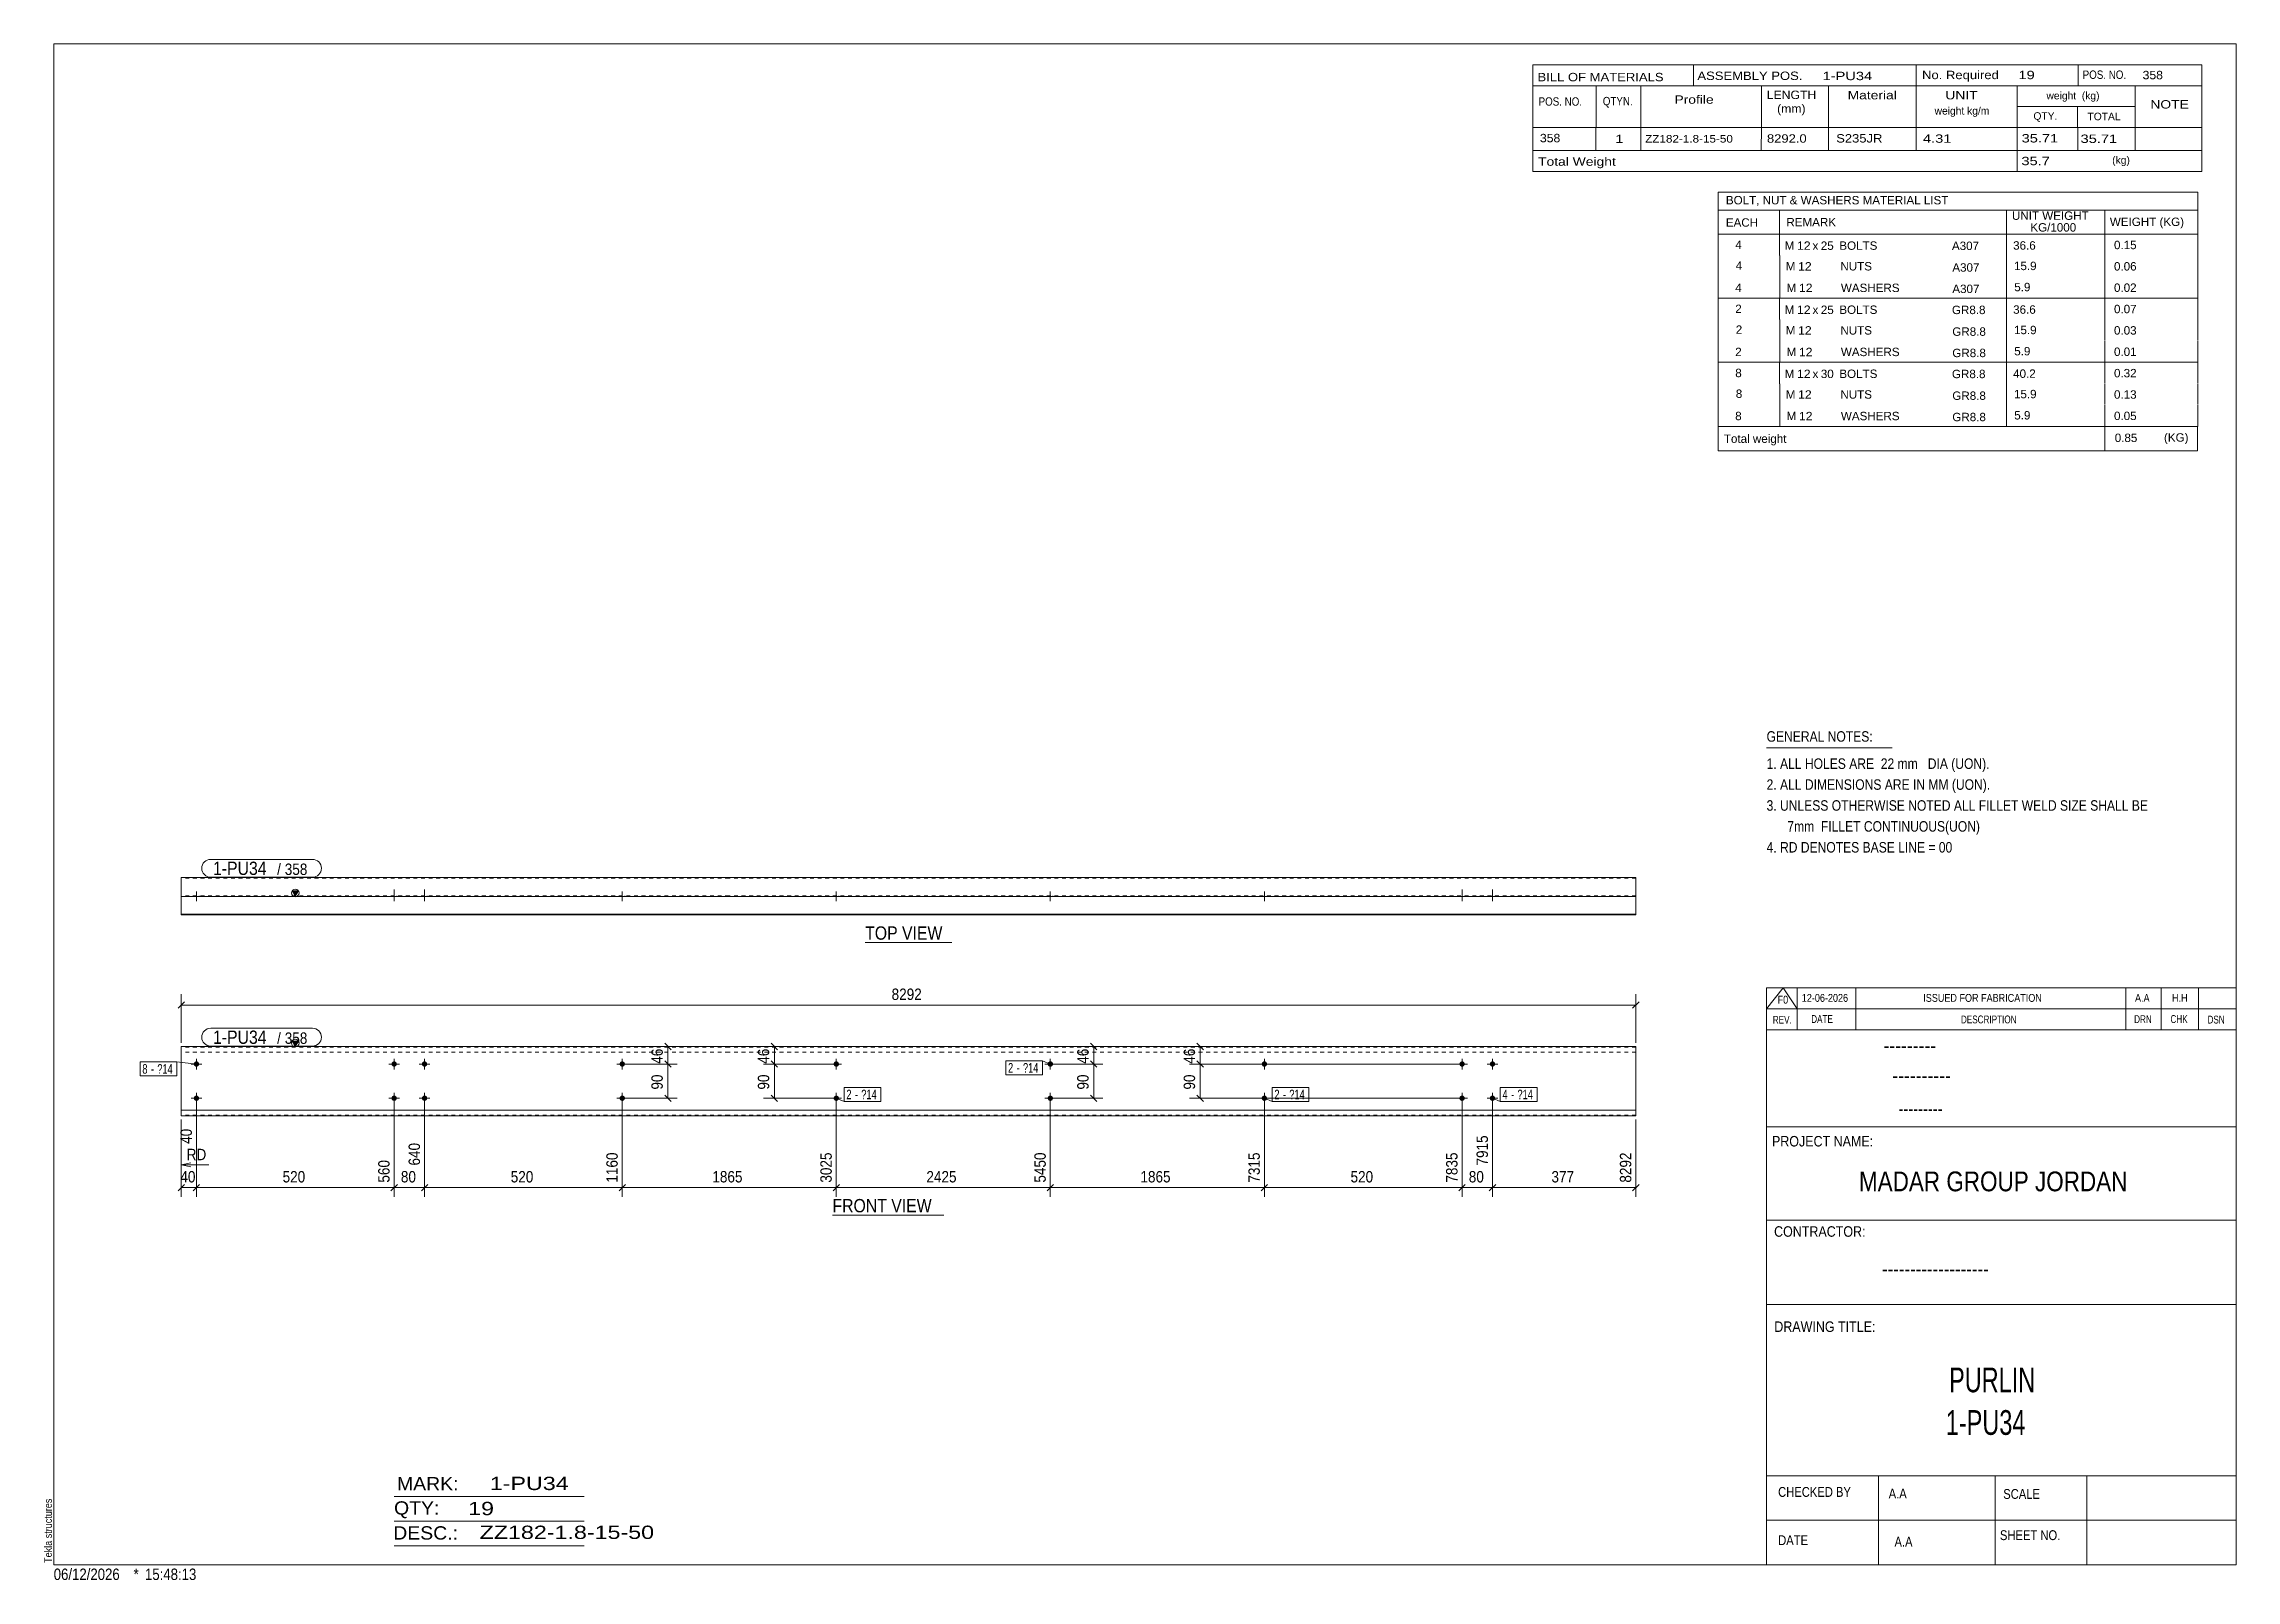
# Model space of a CAD drawing. Header units: millimetres. Extents: x 2 to 579, y 1 to 405.
import ezdxf

# ---------------------------------------------------------------- set-up
doc = ezdxf.new("R2010")
doc.units = ezdxf.units.MM
doc.linetypes.add('XKITLINE00', pattern=[0])
doc.linetypes.add('XKITLINE01', pattern=[4, 1, -1, 1, -1])
for name, color, linetype, lineweight in [('Bolt', 3, 'Continuous', 0), ('BoltMark', 7, 'Continuous', 0), ('Dimensions', 7, 'Continuous', 0), ('DrawingSheet', 5, 'Continuous', 0), ('OtherObjectType', 7, 'Continuous', 0), ('Part', 2, 'Continuous', 0), ('PartMark', 7, 'Continuous', 0)]:
    doc.layers.add(name, color=color, linetype=linetype, lineweight=lineweight)
doc.styles.add('@ARIAL_UNICODE_MS_BOLD', font='ARIAL.TTF')
doc.styles.add('ARIAL', font='ARIAL.TTF')
doc.styles.add('ARIAL_NARROW', font='ARIALN.TTF')
doc.styles.add('COMIC_SANS_MS_BOLD', font='COMICBD.TTF')
doc.styles.add('SWIS721_EX_BT', font='ARIAL.TTF')
doc.styles.add('SWISSE', font='ARIAL.TTF')

# ---------------------------------------------------------------- blocks, each defined once
blk = doc.blocks.new('*A1')
at = {"layer": 'Bolt'}
for points in [[(211.52, 136.67), (211.52, 136.63), (211.51, 136.6), (211.51, 136.56), (211.5, 136.53), (211.49, 136.5), (211.48, 136.46), (211.47, 136.43), (211.45, 136.4), (211.44, 136.37), (211.42, 136.34), (211.4, 136.31), (211.38, 136.28), (211.36, 136.26), (211.34, 136.23), (211.32, 136.2), (211.29, 136.18), (211.26, 136.16), (211.24, 136.14), (211.21, 136.12), (211.18, 136.1), (211.15, 136.08), (211.12, 136.07), (211.09, 136.05), (211.06, 136.04), (211.02, 136.03), (210.99, 136.02), (210.96, 136.01), (210.92, 136.01), (210.89, 136), (210.85, 136), (210.82, 136), (210.79, 136), (210.75, 136), (210.72, 136.01), (210.68, 136.01), (210.65, 136.02), (210.62, 136.03), (210.58, 136.04), (210.55, 136.05), (210.52, 136.07), (210.49, 136.08), (210.46, 136.1), (210.43, 136.12), (210.4, 136.14), (210.38, 136.16), (210.35, 136.18), (210.33, 136.2), (210.3, 136.23), (210.28, 136.26), (210.26, 136.28), (210.24, 136.31), (210.22, 136.34), (210.2, 136.37), (210.19, 136.4), (210.17, 136.43), (210.16, 136.46), (210.15, 136.5), (210.14, 136.53), (210.13, 136.56), (210.13, 136.6), (210.12, 136.63), (210.12, 136.67), (210.12, 136.7), (210.12, 136.73), (210.12, 136.77), (210.13, 136.8), (210.13, 136.84), (210.14, 136.87), (210.15, 136.9), (210.16, 136.94), (210.17, 136.97), (210.19, 137), (210.2, 137.03), (210.22, 137.06), (210.24, 137.09), (210.26, 137.12), (210.28, 137.14), (210.3, 137.17), (210.33, 137.19), (210.35, 137.22), (210.38, 137.24), (210.4, 137.26), (210.43, 137.28), (210.46, 137.3), (210.49, 137.32), (210.52, 137.33), (210.55, 137.35), (210.58, 137.36), (210.62, 137.37), (210.65, 137.38), (210.68, 137.39), (210.72, 137.39), (210.75, 137.4), (210.79, 137.4), (210.82, 137.4), (210.85, 137.4), (210.89, 137.4), (210.92, 137.39), (210.96, 137.39), (210.99, 137.38), (211.02, 137.37), (211.06, 137.36), (211.09, 137.35), (211.12, 137.33), (211.15, 137.32), (211.18, 137.3), (211.21, 137.28), (211.24, 137.26), (211.26, 137.24), (211.29, 137.22), (211.32, 137.19), (211.34, 137.17), (211.36, 137.14), (211.38, 137.12), (211.4, 137.09), (211.42, 137.06), (211.44, 137.03), (211.45, 137), (211.47, 136.97), (211.48, 136.94), (211.49, 136.9), (211.5, 136.87), (211.51, 136.84), (211.51, 136.8), (211.52, 136.77), (211.52, 136.73), (211.52, 136.7)], [(211.52, 127.67), (211.52, 127.63), (211.51, 127.6), (211.51, 127.56), (211.5, 127.53), (211.49, 127.5), (211.48, 127.46), (211.47, 127.43), (211.45, 127.4), (211.44, 127.37), (211.42, 127.34), (211.4, 127.31), (211.38, 127.28), (211.36, 127.26), (211.34, 127.23), (211.32, 127.2), (211.29, 127.18), (211.26, 127.16), (211.24, 127.14), (211.21, 127.12), (211.18, 127.1), (211.15, 127.08), (211.12, 127.07), (211.09, 127.05), (211.06, 127.04), (211.02, 127.03), (210.99, 127.02), (210.96, 127.01), (210.92, 127.01), (210.89, 127), (210.85, 127), (210.82, 127), (210.79, 127), (210.75, 127), (210.72, 127.01), (210.68, 127.01), (210.65, 127.02), (210.62, 127.03), (210.58, 127.04), (210.55, 127.05), (210.52, 127.07), (210.49, 127.08), (210.46, 127.1), (210.43, 127.12), (210.4, 127.14), (210.38, 127.16), (210.35, 127.18), (210.33, 127.2), (210.3, 127.23), (210.28, 127.26), (210.26, 127.28), (210.24, 127.31), (210.22, 127.34), (210.2, 127.37), (210.19, 127.4), (210.17, 127.43), (210.16, 127.46), (210.15, 127.5), (210.14, 127.53), (210.13, 127.56), (210.13, 127.6), (210.12, 127.63), (210.12, 127.67), (210.12, 127.7), (210.12, 127.73), (210.12, 127.77), (210.13, 127.8), (210.13, 127.84), (210.14, 127.87), (210.15, 127.9), (210.16, 127.94), (210.17, 127.97), (210.19, 128), (210.2, 128.03), (210.22, 128.06), (210.24, 128.09), (210.26, 128.12), (210.28, 128.14), (210.3, 128.17), (210.33, 128.19), (210.35, 128.22), (210.38, 128.24), (210.4, 128.26), (210.43, 128.28), (210.46, 128.3), (210.49, 128.32), (210.52, 128.33), (210.55, 128.35), (210.58, 128.36), (210.62, 128.37), (210.65, 128.38), (210.68, 128.39), (210.72, 128.39), (210.75, 128.4), (210.79, 128.4), (210.82, 128.4), (210.85, 128.4), (210.89, 128.4), (210.92, 128.39), (210.96, 128.39), (210.99, 128.38), (211.02, 128.37), (211.06, 128.36), (211.09, 128.35), (211.12, 128.33), (211.15, 128.32), (211.18, 128.3), (211.21, 128.28), (211.24, 128.26), (211.26, 128.24), (211.29, 128.22), (211.32, 128.19), (211.34, 128.17), (211.36, 128.14), (211.38, 128.12), (211.4, 128.09), (211.42, 128.06), (211.44, 128.03), (211.45, 128), (211.47, 127.97), (211.48, 127.94), (211.49, 127.9), (211.5, 127.87), (211.51, 127.84), (211.51, 127.8), (211.52, 127.77), (211.52, 127.73), (211.52, 127.7)]]:
    blk.add_hatch(color=3, dxfattribs=at).paths.add_polyline_path(points, flags=17)
at = {"layer": 'Bolt', "color": 3, "linetype": 'XKITLINE00', "lineweight": 0}
for p, q in [((212.22, 136.7), (209.42, 136.7)), ((210.82, 138.1), (210.82, 135.3)), ((212.22, 127.7), (209.42, 127.7)), ((210.82, 129.1), (210.82, 126.3))]:
    blk.add_line(p, q, dxfattribs=at)
blk = doc.blocks.new('*A2')
at = {"layer": 'Bolt'}
for points in [[(267.81, 136.67), (267.81, 136.63), (267.81, 136.6), (267.8, 136.56), (267.79, 136.53), (267.78, 136.5), (267.77, 136.46), (267.76, 136.43), (267.75, 136.4), (267.73, 136.37), (267.71, 136.34), (267.7, 136.31), (267.68, 136.28), (267.66, 136.26), (267.63, 136.23), (267.61, 136.2), (267.58, 136.18), (267.56, 136.16), (267.53, 136.14), (267.5, 136.12), (267.47, 136.1), (267.44, 136.08), (267.41, 136.07), (267.38, 136.05), (267.35, 136.04), (267.32, 136.03), (267.28, 136.02), (267.25, 136.01), (267.22, 136.01), (267.18, 136), (267.15, 136), (267.11, 136), (267.08, 136), (267.05, 136), (267.01, 136.01), (266.98, 136.01), (266.94, 136.02), (266.91, 136.03), (266.88, 136.04), (266.85, 136.05), (266.82, 136.07), (266.78, 136.08), (266.75, 136.1), (266.73, 136.12), (266.7, 136.14), (266.67, 136.16), (266.64, 136.18), (266.62, 136.2), (266.6, 136.23), (266.57, 136.26), (266.55, 136.28), (266.53, 136.31), (266.51, 136.34), (266.5, 136.37), (266.48, 136.4), (266.47, 136.43), (266.46, 136.46), (266.44, 136.5), (266.44, 136.53), (266.43, 136.56), (266.42, 136.6), (266.42, 136.63), (266.42, 136.67), (266.41, 136.7), (266.42, 136.73), (266.42, 136.77), (266.42, 136.8), (266.43, 136.84), (266.44, 136.87), (266.44, 136.9), (266.46, 136.94), (266.47, 136.97), (266.48, 137), (266.5, 137.03), (266.51, 137.06), (266.53, 137.09), (266.55, 137.12), (266.57, 137.14), (266.6, 137.17), (266.62, 137.19), (266.64, 137.22), (266.67, 137.24), (266.7, 137.26), (266.73, 137.28), (266.75, 137.3), (266.78, 137.32), (266.82, 137.33), (266.85, 137.35), (266.88, 137.36), (266.91, 137.37), (266.94, 137.38), (266.98, 137.39), (267.01, 137.39), (267.05, 137.4), (267.08, 137.4), (267.11, 137.4), (267.15, 137.4), (267.18, 137.4), (267.22, 137.39), (267.25, 137.39), (267.28, 137.38), (267.32, 137.37), (267.35, 137.36), (267.38, 137.35), (267.41, 137.33), (267.44, 137.32), (267.47, 137.3), (267.5, 137.28), (267.53, 137.26), (267.56, 137.24), (267.58, 137.22), (267.61, 137.19), (267.63, 137.17), (267.66, 137.14), (267.68, 137.12), (267.7, 137.09), (267.71, 137.06), (267.73, 137.03), (267.75, 137), (267.76, 136.97), (267.77, 136.94), (267.78, 136.9), (267.79, 136.87), (267.8, 136.84), (267.81, 136.8), (267.81, 136.77), (267.81, 136.73), (267.81, 136.7)], [(267.81, 127.67), (267.81, 127.63), (267.81, 127.6), (267.8, 127.56), (267.79, 127.53), (267.78, 127.5), (267.77, 127.46), (267.76, 127.43), (267.75, 127.4), (267.73, 127.37), (267.71, 127.34), (267.7, 127.31), (267.68, 127.28), (267.66, 127.26), (267.63, 127.23), (267.61, 127.2), (267.58, 127.18), (267.56, 127.16), (267.53, 127.14), (267.5, 127.12), (267.47, 127.1), (267.44, 127.08), (267.41, 127.07), (267.38, 127.05), (267.35, 127.04), (267.32, 127.03), (267.28, 127.02), (267.25, 127.01), (267.22, 127.01), (267.18, 127), (267.15, 127), (267.11, 127), (267.08, 127), (267.05, 127), (267.01, 127.01), (266.98, 127.01), (266.94, 127.02), (266.91, 127.03), (266.88, 127.04), (266.85, 127.05), (266.82, 127.07), (266.78, 127.08), (266.75, 127.1), (266.73, 127.12), (266.7, 127.14), (266.67, 127.16), (266.64, 127.18), (266.62, 127.2), (266.6, 127.23), (266.57, 127.26), (266.55, 127.28), (266.53, 127.31), (266.51, 127.34), (266.5, 127.37), (266.48, 127.4), (266.47, 127.43), (266.46, 127.46), (266.44, 127.5), (266.44, 127.53), (266.43, 127.56), (266.42, 127.6), (266.42, 127.63), (266.42, 127.67), (266.41, 127.7), (266.42, 127.73), (266.42, 127.77), (266.42, 127.8), (266.43, 127.84), (266.44, 127.87), (266.44, 127.9), (266.46, 127.94), (266.47, 127.97), (266.48, 128), (266.5, 128.03), (266.51, 128.06), (266.53, 128.09), (266.55, 128.12), (266.57, 128.14), (266.6, 128.17), (266.62, 128.19), (266.64, 128.22), (266.67, 128.24), (266.7, 128.26), (266.73, 128.28), (266.75, 128.3), (266.78, 128.32), (266.82, 128.33), (266.85, 128.35), (266.88, 128.36), (266.91, 128.37), (266.94, 128.38), (266.98, 128.39), (267.01, 128.39), (267.05, 128.4), (267.08, 128.4), (267.11, 128.4), (267.15, 128.4), (267.18, 128.4), (267.22, 128.39), (267.25, 128.39), (267.28, 128.38), (267.32, 128.37), (267.35, 128.36), (267.38, 128.35), (267.41, 128.33), (267.44, 128.32), (267.47, 128.3), (267.5, 128.28), (267.53, 128.26), (267.56, 128.24), (267.58, 128.22), (267.61, 128.19), (267.63, 128.17), (267.66, 128.14), (267.68, 128.12), (267.7, 128.09), (267.71, 128.06), (267.73, 128.03), (267.75, 128), (267.76, 127.97), (267.77, 127.94), (267.78, 127.9), (267.79, 127.87), (267.8, 127.84), (267.81, 127.8), (267.81, 127.77), (267.81, 127.73), (267.81, 127.7)]]:
    blk.add_hatch(color=3, dxfattribs=at).paths.add_polyline_path(points, flags=17)
at = {"layer": 'Bolt', "color": 3, "linetype": 'XKITLINE00', "lineweight": 0}
for p, q in [((268.51, 136.7), (265.71, 136.7)), ((267.11, 138.1), (267.11, 135.3)), ((268.51, 127.7), (265.71, 127.7)), ((267.11, 129.1), (267.11, 126.3))]:
    blk.add_line(p, q, dxfattribs=at)
blk = doc.blocks.new('*A3')
at = {"layer": 'Bolt'}
for points in [[(324.11, 136.67), (324.1, 136.63), (324.1, 136.6), (324.09, 136.56), (324.09, 136.53), (324.08, 136.5), (324.07, 136.46), (324.05, 136.43), (324.04, 136.4), (324.03, 136.37), (324.01, 136.34), (323.99, 136.31), (323.97, 136.28), (323.95, 136.26), (323.93, 136.23), (323.9, 136.2), (323.88, 136.18), (323.85, 136.16), (323.83, 136.14), (323.8, 136.12), (323.77, 136.1), (323.74, 136.08), (323.71, 136.07), (323.68, 136.05), (323.64, 136.04), (323.61, 136.03), (323.58, 136.02), (323.54, 136.01), (323.51, 136.01), (323.48, 136), (323.44, 136), (323.41, 136), (323.37, 136), (323.34, 136), (323.31, 136.01), (323.27, 136.01), (323.24, 136.02), (323.21, 136.03), (323.17, 136.04), (323.14, 136.05), (323.11, 136.07), (323.08, 136.08), (323.05, 136.1), (323.02, 136.12), (322.99, 136.14), (322.96, 136.16), (322.94, 136.18), (322.91, 136.2), (322.89, 136.23), (322.87, 136.26), (322.85, 136.28), (322.83, 136.31), (322.81, 136.34), (322.79, 136.37), (322.78, 136.4), (322.76, 136.43), (322.75, 136.46), (322.74, 136.5), (322.73, 136.53), (322.72, 136.56), (322.72, 136.6), (322.71, 136.63), (322.71, 136.67), (322.71, 136.7), (322.71, 136.73), (322.71, 136.77), (322.72, 136.8), (322.72, 136.84), (322.73, 136.87), (322.74, 136.9), (322.75, 136.94), (322.76, 136.97), (322.78, 137), (322.79, 137.03), (322.81, 137.06), (322.83, 137.09), (322.85, 137.12), (322.87, 137.14), (322.89, 137.17), (322.91, 137.19), (322.94, 137.22), (322.96, 137.24), (322.99, 137.26), (323.02, 137.28), (323.05, 137.3), (323.08, 137.32), (323.11, 137.33), (323.14, 137.35), (323.17, 137.36), (323.21, 137.37), (323.24, 137.38), (323.27, 137.39), (323.31, 137.39), (323.34, 137.4), (323.37, 137.4), (323.41, 137.4), (323.44, 137.4), (323.48, 137.4), (323.51, 137.39), (323.54, 137.39), (323.58, 137.38), (323.61, 137.37), (323.64, 137.36), (323.68, 137.35), (323.71, 137.33), (323.74, 137.32), (323.77, 137.3), (323.8, 137.28), (323.83, 137.26), (323.85, 137.24), (323.88, 137.22), (323.9, 137.19), (323.93, 137.17), (323.95, 137.14), (323.97, 137.12), (323.99, 137.09), (324.01, 137.06), (324.03, 137.03), (324.04, 137), (324.05, 136.97), (324.07, 136.94), (324.08, 136.9), (324.09, 136.87), (324.09, 136.84), (324.1, 136.8), (324.1, 136.77), (324.11, 136.73), (324.11, 136.7)], [(324.11, 127.67), (324.1, 127.63), (324.1, 127.6), (324.09, 127.56), (324.09, 127.53), (324.08, 127.5), (324.07, 127.46), (324.05, 127.43), (324.04, 127.4), (324.03, 127.37), (324.01, 127.34), (323.99, 127.31), (323.97, 127.28), (323.95, 127.26), (323.93, 127.23), (323.9, 127.2), (323.88, 127.18), (323.85, 127.16), (323.83, 127.14), (323.8, 127.12), (323.77, 127.1), (323.74, 127.08), (323.71, 127.07), (323.68, 127.05), (323.64, 127.04), (323.61, 127.03), (323.58, 127.02), (323.54, 127.01), (323.51, 127.01), (323.48, 127), (323.44, 127), (323.41, 127), (323.37, 127), (323.34, 127), (323.31, 127.01), (323.27, 127.01), (323.24, 127.02), (323.21, 127.03), (323.17, 127.04), (323.14, 127.05), (323.11, 127.07), (323.08, 127.08), (323.05, 127.1), (323.02, 127.12), (322.99, 127.14), (322.96, 127.16), (322.94, 127.18), (322.91, 127.2), (322.89, 127.23), (322.87, 127.26), (322.85, 127.28), (322.83, 127.31), (322.81, 127.34), (322.79, 127.37), (322.78, 127.4), (322.76, 127.43), (322.75, 127.46), (322.74, 127.5), (322.73, 127.53), (322.72, 127.56), (322.72, 127.6), (322.71, 127.63), (322.71, 127.67), (322.71, 127.7), (322.71, 127.73), (322.71, 127.77), (322.72, 127.8), (322.72, 127.84), (322.73, 127.87), (322.74, 127.9), (322.75, 127.94), (322.76, 127.97), (322.78, 128), (322.79, 128.03), (322.81, 128.06), (322.83, 128.09), (322.85, 128.12), (322.87, 128.14), (322.89, 128.17), (322.91, 128.19), (322.94, 128.22), (322.96, 128.24), (322.99, 128.26), (323.02, 128.28), (323.05, 128.3), (323.08, 128.32), (323.11, 128.33), (323.14, 128.35), (323.17, 128.36), (323.21, 128.37), (323.24, 128.38), (323.27, 128.39), (323.31, 128.39), (323.34, 128.4), (323.37, 128.4), (323.41, 128.4), (323.44, 128.4), (323.48, 128.4), (323.51, 128.39), (323.54, 128.39), (323.58, 128.38), (323.61, 128.37), (323.64, 128.36), (323.68, 128.35), (323.71, 128.33), (323.74, 128.32), (323.77, 128.3), (323.8, 128.28), (323.83, 128.26), (323.85, 128.24), (323.88, 128.22), (323.9, 128.19), (323.93, 128.17), (323.95, 128.14), (323.97, 128.12), (323.99, 128.09), (324.01, 128.06), (324.03, 128.03), (324.04, 128), (324.05, 127.97), (324.07, 127.94), (324.08, 127.9), (324.09, 127.87), (324.09, 127.84), (324.1, 127.8), (324.1, 127.77), (324.11, 127.73), (324.11, 127.7)]]:
    blk.add_hatch(color=3, dxfattribs=at).paths.add_polyline_path(points, flags=17)
at = {"layer": 'Bolt', "color": 3, "linetype": 'XKITLINE00', "lineweight": 0}
for p, q in [((324.81, 136.7), (322.01, 136.7)), ((323.41, 138.1), (323.41, 135.3)), ((324.81, 127.7), (322.01, 127.7)), ((323.41, 129.1), (323.41, 126.3))]:
    blk.add_line(p, q, dxfattribs=at)
blk = doc.blocks.new('*A4')
at = {"layer": 'Bolt'}
for points in [[(376.11, 136.67), (376.1, 136.63), (376.1, 136.6), (376.09, 136.56), (376.09, 136.53), (376.08, 136.5), (376.07, 136.46), (376.05, 136.43), (376.04, 136.4), (376.03, 136.37), (376.01, 136.34), (375.99, 136.31), (375.97, 136.28), (375.95, 136.26), (375.93, 136.23), (375.9, 136.2), (375.88, 136.18), (375.85, 136.16), (375.83, 136.14), (375.8, 136.12), (375.77, 136.1), (375.74, 136.08), (375.71, 136.07), (375.68, 136.05), (375.64, 136.04), (375.61, 136.03), (375.58, 136.02), (375.54, 136.01), (375.51, 136.01), (375.48, 136), (375.44, 136), (375.41, 136), (375.37, 136), (375.34, 136), (375.31, 136.01), (375.27, 136.01), (375.24, 136.02), (375.21, 136.03), (375.17, 136.04), (375.14, 136.05), (375.11, 136.07), (375.08, 136.08), (375.05, 136.1), (375.02, 136.12), (374.99, 136.14), (374.96, 136.16), (374.94, 136.18), (374.91, 136.2), (374.89, 136.23), (374.87, 136.26), (374.85, 136.28), (374.83, 136.31), (374.81, 136.34), (374.79, 136.37), (374.78, 136.4), (374.76, 136.43), (374.75, 136.46), (374.74, 136.5), (374.73, 136.53), (374.72, 136.56), (374.72, 136.6), (374.71, 136.63), (374.71, 136.67), (374.71, 136.7), (374.71, 136.73), (374.71, 136.77), (374.72, 136.8), (374.72, 136.84), (374.73, 136.87), (374.74, 136.9), (374.75, 136.94), (374.76, 136.97), (374.78, 137), (374.79, 137.03), (374.81, 137.06), (374.83, 137.09), (374.85, 137.12), (374.87, 137.14), (374.89, 137.17), (374.91, 137.19), (374.94, 137.22), (374.96, 137.24), (374.99, 137.26), (375.02, 137.28), (375.05, 137.3), (375.08, 137.32), (375.11, 137.33), (375.14, 137.35), (375.17, 137.36), (375.21, 137.37), (375.24, 137.38), (375.27, 137.39), (375.31, 137.39), (375.34, 137.4), (375.37, 137.4), (375.41, 137.4), (375.44, 137.4), (375.48, 137.4), (375.51, 137.39), (375.54, 137.39), (375.58, 137.38), (375.61, 137.37), (375.64, 137.36), (375.68, 137.35), (375.71, 137.33), (375.74, 137.32), (375.77, 137.3), (375.8, 137.28), (375.83, 137.26), (375.85, 137.24), (375.88, 137.22), (375.9, 137.19), (375.93, 137.17), (375.95, 137.14), (375.97, 137.12), (375.99, 137.09), (376.01, 137.06), (376.03, 137.03), (376.04, 137), (376.05, 136.97), (376.07, 136.94), (376.08, 136.9), (376.09, 136.87), (376.09, 136.84), (376.1, 136.8), (376.1, 136.77), (376.11, 136.73), (376.11, 136.7)], [(384.11, 136.67), (384.1, 136.63), (384.1, 136.6), (384.09, 136.56), (384.09, 136.53), (384.08, 136.5), (384.07, 136.46), (384.05, 136.43), (384.04, 136.4), (384.03, 136.37), (384.01, 136.34), (383.99, 136.31), (383.97, 136.28), (383.95, 136.26), (383.93, 136.23), (383.9, 136.2), (383.88, 136.18), (383.85, 136.16), (383.83, 136.14), (383.8, 136.12), (383.77, 136.1), (383.74, 136.08), (383.71, 136.07), (383.68, 136.05), (383.64, 136.04), (383.61, 136.03), (383.58, 136.02), (383.54, 136.01), (383.51, 136.01), (383.48, 136), (383.44, 136), (383.41, 136), (383.37, 136), (383.34, 136), (383.31, 136.01), (383.27, 136.01), (383.24, 136.02), (383.21, 136.03), (383.17, 136.04), (383.14, 136.05), (383.11, 136.07), (383.08, 136.08), (383.05, 136.1), (383.02, 136.12), (382.99, 136.14), (382.96, 136.16), (382.94, 136.18), (382.91, 136.2), (382.89, 136.23), (382.87, 136.26), (382.85, 136.28), (382.83, 136.31), (382.81, 136.34), (382.79, 136.37), (382.78, 136.4), (382.76, 136.43), (382.75, 136.46), (382.74, 136.5), (382.73, 136.53), (382.72, 136.56), (382.72, 136.6), (382.71, 136.63), (382.71, 136.67), (382.71, 136.7), (382.71, 136.73), (382.71, 136.77), (382.72, 136.8), (382.72, 136.84), (382.73, 136.87), (382.74, 136.9), (382.75, 136.94), (382.76, 136.97), (382.78, 137), (382.79, 137.03), (382.81, 137.06), (382.83, 137.09), (382.85, 137.12), (382.87, 137.14), (382.89, 137.17), (382.91, 137.19), (382.94, 137.22), (382.96, 137.24), (382.99, 137.26), (383.02, 137.28), (383.05, 137.3), (383.08, 137.32), (383.11, 137.33), (383.14, 137.35), (383.17, 137.36), (383.21, 137.37), (383.24, 137.38), (383.27, 137.39), (383.31, 137.39), (383.34, 137.4), (383.37, 137.4), (383.41, 137.4), (383.44, 137.4), (383.48, 137.4), (383.51, 137.39), (383.54, 137.39), (383.58, 137.38), (383.61, 137.37), (383.64, 137.36), (383.68, 137.35), (383.71, 137.33), (383.74, 137.32), (383.77, 137.3), (383.8, 137.28), (383.83, 137.26), (383.85, 137.24), (383.88, 137.22), (383.9, 137.19), (383.93, 137.17), (383.95, 137.14), (383.97, 137.12), (383.99, 137.09), (384.01, 137.06), (384.03, 137.03), (384.04, 137), (384.05, 136.97), (384.07, 136.94), (384.08, 136.9), (384.09, 136.87), (384.09, 136.84), (384.1, 136.8), (384.1, 136.77), (384.11, 136.73), (384.11, 136.7)], [(376.11, 127.67), (376.1, 127.63), (376.1, 127.6), (376.09, 127.56), (376.09, 127.53), (376.08, 127.5), (376.07, 127.46), (376.05, 127.43), (376.04, 127.4), (376.03, 127.37), (376.01, 127.34), (375.99, 127.31), (375.97, 127.28), (375.95, 127.26), (375.93, 127.23), (375.9, 127.2), (375.88, 127.18), (375.85, 127.16), (375.83, 127.14), (375.8, 127.12), (375.77, 127.1), (375.74, 127.08), (375.71, 127.07), (375.68, 127.05), (375.64, 127.04), (375.61, 127.03), (375.58, 127.02), (375.54, 127.01), (375.51, 127.01), (375.48, 127), (375.44, 127), (375.41, 127), (375.37, 127), (375.34, 127), (375.31, 127.01), (375.27, 127.01), (375.24, 127.02), (375.21, 127.03), (375.17, 127.04), (375.14, 127.05), (375.11, 127.07), (375.08, 127.08), (375.05, 127.1), (375.02, 127.12), (374.99, 127.14), (374.96, 127.16), (374.94, 127.18), (374.91, 127.2), (374.89, 127.23), (374.87, 127.26), (374.85, 127.28), (374.83, 127.31), (374.81, 127.34), (374.79, 127.37), (374.78, 127.4), (374.76, 127.43), (374.75, 127.46), (374.74, 127.5), (374.73, 127.53), (374.72, 127.56), (374.72, 127.6), (374.71, 127.63), (374.71, 127.67), (374.71, 127.7), (374.71, 127.73), (374.71, 127.77), (374.72, 127.8), (374.72, 127.84), (374.73, 127.87), (374.74, 127.9), (374.75, 127.94), (374.76, 127.97), (374.78, 128), (374.79, 128.03), (374.81, 128.06), (374.83, 128.09), (374.85, 128.12), (374.87, 128.14), (374.89, 128.17), (374.91, 128.19), (374.94, 128.22), (374.96, 128.24), (374.99, 128.26), (375.02, 128.28), (375.05, 128.3), (375.08, 128.32), (375.11, 128.33), (375.14, 128.35), (375.17, 128.36), (375.21, 128.37), (375.24, 128.38), (375.27, 128.39), (375.31, 128.39), (375.34, 128.4), (375.37, 128.4), (375.41, 128.4), (375.44, 128.4), (375.48, 128.4), (375.51, 128.39), (375.54, 128.39), (375.58, 128.38), (375.61, 128.37), (375.64, 128.36), (375.68, 128.35), (375.71, 128.33), (375.74, 128.32), (375.77, 128.3), (375.8, 128.28), (375.83, 128.26), (375.85, 128.24), (375.88, 128.22), (375.9, 128.19), (375.93, 128.17), (375.95, 128.14), (375.97, 128.12), (375.99, 128.09), (376.01, 128.06), (376.03, 128.03), (376.04, 128), (376.05, 127.97), (376.07, 127.94), (376.08, 127.9), (376.09, 127.87), (376.09, 127.84), (376.1, 127.8), (376.1, 127.77), (376.11, 127.73), (376.11, 127.7)], [(384.11, 127.67), (384.1, 127.63), (384.1, 127.6), (384.09, 127.56), (384.09, 127.53), (384.08, 127.5), (384.07, 127.46), (384.05, 127.43), (384.04, 127.4), (384.03, 127.37), (384.01, 127.34), (383.99, 127.31), (383.97, 127.28), (383.95, 127.26), (383.93, 127.23), (383.9, 127.2), (383.88, 127.18), (383.85, 127.16), (383.83, 127.14), (383.8, 127.12), (383.77, 127.1), (383.74, 127.08), (383.71, 127.07), (383.68, 127.05), (383.64, 127.04), (383.61, 127.03), (383.58, 127.02), (383.54, 127.01), (383.51, 127.01), (383.48, 127), (383.44, 127), (383.41, 127), (383.37, 127), (383.34, 127), (383.31, 127.01), (383.27, 127.01), (383.24, 127.02), (383.21, 127.03), (383.17, 127.04), (383.14, 127.05), (383.11, 127.07), (383.08, 127.08), (383.05, 127.1), (383.02, 127.12), (382.99, 127.14), (382.96, 127.16), (382.94, 127.18), (382.91, 127.2), (382.89, 127.23), (382.87, 127.26), (382.85, 127.28), (382.83, 127.31), (382.81, 127.34), (382.79, 127.37), (382.78, 127.4), (382.76, 127.43), (382.75, 127.46), (382.74, 127.5), (382.73, 127.53), (382.72, 127.56), (382.72, 127.6), (382.71, 127.63), (382.71, 127.67), (382.71, 127.7), (382.71, 127.73), (382.71, 127.77), (382.72, 127.8), (382.72, 127.84), (382.73, 127.87), (382.74, 127.9), (382.75, 127.94), (382.76, 127.97), (382.78, 128), (382.79, 128.03), (382.81, 128.06), (382.83, 128.09), (382.85, 128.12), (382.87, 128.14), (382.89, 128.17), (382.91, 128.19), (382.94, 128.22), (382.96, 128.24), (382.99, 128.26), (383.02, 128.28), (383.05, 128.3), (383.08, 128.32), (383.11, 128.33), (383.14, 128.35), (383.17, 128.36), (383.21, 128.37), (383.24, 128.38), (383.27, 128.39), (383.31, 128.39), (383.34, 128.4), (383.37, 128.4), (383.41, 128.4), (383.44, 128.4), (383.48, 128.4), (383.51, 128.39), (383.54, 128.39), (383.58, 128.38), (383.61, 128.37), (383.64, 128.36), (383.68, 128.35), (383.71, 128.33), (383.74, 128.32), (383.77, 128.3), (383.8, 128.28), (383.83, 128.26), (383.85, 128.24), (383.88, 128.22), (383.9, 128.19), (383.93, 128.17), (383.95, 128.14), (383.97, 128.12), (383.99, 128.09), (384.01, 128.06), (384.03, 128.03), (384.04, 128), (384.05, 127.97), (384.07, 127.94), (384.08, 127.9), (384.09, 127.87), (384.09, 127.84), (384.1, 127.8), (384.1, 127.77), (384.11, 127.73), (384.11, 127.7)]]:
    blk.add_hatch(color=3, dxfattribs=at).paths.add_polyline_path(points, flags=17)
at = {"layer": 'Bolt', "color": 3, "linetype": 'XKITLINE00', "lineweight": 0}
for p, q in [((376.81, 136.7), (374.01, 136.7)), ((375.41, 138.1), (375.41, 135.3)), ((384.81, 136.7), (382.01, 136.7)), ((383.41, 138.1), (383.41, 135.3)), ((376.81, 127.7), (374.01, 127.7)), ((375.41, 129.1), (375.41, 126.3)), ((384.81, 127.7), (382.01, 127.7)), ((383.41, 129.1), (383.41, 126.3))]:
    blk.add_line(p, q, dxfattribs=at)
blk = doc.blocks.new('*A5')
at = {"layer": 'Bolt'}
for points in [[(43.23, 136.67), (43.22, 136.63), (43.22, 136.6), (43.21, 136.56), (43.21, 136.53), (43.2, 136.5), (43.19, 136.46), (43.17, 136.43), (43.16, 136.4), (43.14, 136.37), (43.13, 136.34), (43.11, 136.31), (43.09, 136.28), (43.07, 136.26), (43.05, 136.23), (43.02, 136.2), (43, 136.18), (42.97, 136.16), (42.94, 136.14), (42.92, 136.12), (42.89, 136.1), (42.86, 136.08), (42.83, 136.07), (42.79, 136.05), (42.76, 136.04), (42.73, 136.03), (42.7, 136.02), (42.66, 136.01), (42.63, 136.01), (42.6, 136), (42.56, 136), (42.53, 136), (42.49, 136), (42.46, 136), (42.42, 136.01), (42.39, 136.01), (42.36, 136.02), (42.32, 136.03), (42.29, 136.04), (42.26, 136.05), (42.23, 136.07), (42.2, 136.08), (42.17, 136.1), (42.14, 136.12), (42.11, 136.14), (42.08, 136.16), (42.06, 136.18), (42.03, 136.2), (42.01, 136.23), (41.99, 136.26), (41.96, 136.28), (41.94, 136.31), (41.93, 136.34), (41.91, 136.37), (41.89, 136.4), (41.88, 136.43), (41.87, 136.46), (41.86, 136.5), (41.85, 136.53), (41.84, 136.56), (41.83, 136.6), (41.83, 136.63), (41.83, 136.67), (41.83, 136.7), (41.83, 136.73), (41.83, 136.77), (41.83, 136.8), (41.84, 136.84), (41.85, 136.87), (41.86, 136.9), (41.87, 136.94), (41.88, 136.97), (41.89, 137), (41.91, 137.03), (41.93, 137.06), (41.94, 137.09), (41.96, 137.12), (41.99, 137.14), (42.01, 137.17), (42.03, 137.19), (42.06, 137.22), (42.08, 137.24), (42.11, 137.26), (42.14, 137.28), (42.17, 137.3), (42.2, 137.32), (42.23, 137.33), (42.26, 137.35), (42.29, 137.36), (42.32, 137.37), (42.36, 137.38), (42.39, 137.39), (42.42, 137.39), (42.46, 137.4), (42.49, 137.4), (42.53, 137.4), (42.56, 137.4), (42.6, 137.4), (42.63, 137.39), (42.66, 137.39), (42.7, 137.38), (42.73, 137.37), (42.76, 137.36), (42.79, 137.35), (42.83, 137.33), (42.86, 137.32), (42.89, 137.3), (42.92, 137.28), (42.94, 137.26), (42.97, 137.24), (43, 137.22), (43.02, 137.19), (43.05, 137.17), (43.07, 137.14), (43.09, 137.12), (43.11, 137.09), (43.13, 137.06), (43.14, 137.03), (43.16, 137), (43.17, 136.97), (43.19, 136.94), (43.2, 136.9), (43.21, 136.87), (43.21, 136.84), (43.22, 136.8), (43.22, 136.77), (43.23, 136.73), (43.23, 136.7)], [(155.23, 136.67), (155.22, 136.63), (155.22, 136.6), (155.21, 136.56), (155.21, 136.53), (155.2, 136.5), (155.19, 136.46), (155.17, 136.43), (155.16, 136.4), (155.14, 136.37), (155.13, 136.34), (155.11, 136.31), (155.09, 136.28), (155.07, 136.26), (155.05, 136.23), (155.02, 136.2), (155, 136.18), (154.97, 136.16), (154.94, 136.14), (154.92, 136.12), (154.89, 136.1), (154.86, 136.08), (154.83, 136.07), (154.79, 136.05), (154.76, 136.04), (154.73, 136.03), (154.7, 136.02), (154.66, 136.01), (154.63, 136.01), (154.6, 136), (154.56, 136), (154.53, 136), (154.49, 136), (154.46, 136), (154.42, 136.01), (154.39, 136.01), (154.36, 136.02), (154.32, 136.03), (154.29, 136.04), (154.26, 136.05), (154.23, 136.07), (154.2, 136.08), (154.17, 136.1), (154.14, 136.12), (154.11, 136.14), (154.08, 136.16), (154.06, 136.18), (154.03, 136.2), (154.01, 136.23), (153.99, 136.26), (153.96, 136.28), (153.94, 136.31), (153.93, 136.34), (153.91, 136.37), (153.89, 136.4), (153.88, 136.43), (153.87, 136.46), (153.86, 136.5), (153.85, 136.53), (153.84, 136.56), (153.83, 136.6), (153.83, 136.63), (153.83, 136.67), (153.83, 136.7), (153.83, 136.73), (153.83, 136.77), (153.83, 136.8), (153.84, 136.84), (153.85, 136.87), (153.86, 136.9), (153.87, 136.94), (153.88, 136.97), (153.89, 137), (153.91, 137.03), (153.93, 137.06), (153.94, 137.09), (153.96, 137.12), (153.99, 137.14), (154.01, 137.17), (154.03, 137.19), (154.06, 137.22), (154.08, 137.24), (154.11, 137.26), (154.14, 137.28), (154.17, 137.3), (154.2, 137.32), (154.23, 137.33), (154.26, 137.35), (154.29, 137.36), (154.32, 137.37), (154.36, 137.38), (154.39, 137.39), (154.42, 137.39), (154.46, 137.4), (154.49, 137.4), (154.53, 137.4), (154.56, 137.4), (154.6, 137.4), (154.63, 137.39), (154.66, 137.39), (154.7, 137.38), (154.73, 137.37), (154.76, 137.36), (154.79, 137.35), (154.83, 137.33), (154.86, 137.32), (154.89, 137.3), (154.92, 137.28), (154.94, 137.26), (154.97, 137.24), (155, 137.22), (155.02, 137.19), (155.05, 137.17), (155.07, 137.14), (155.09, 137.12), (155.11, 137.09), (155.13, 137.06), (155.14, 137.03), (155.16, 137), (155.17, 136.97), (155.19, 136.94), (155.2, 136.9), (155.21, 136.87), (155.21, 136.84), (155.22, 136.8), (155.22, 136.77), (155.23, 136.73), (155.23, 136.7)], [(43.23, 127.67), (43.22, 127.63), (43.22, 127.6), (43.21, 127.56), (43.21, 127.53), (43.2, 127.5), (43.19, 127.46), (43.17, 127.43), (43.16, 127.4), (43.14, 127.37), (43.13, 127.34), (43.11, 127.31), (43.09, 127.28), (43.07, 127.26), (43.05, 127.23), (43.02, 127.2), (43, 127.18), (42.97, 127.16), (42.94, 127.14), (42.92, 127.12), (42.89, 127.1), (42.86, 127.08), (42.83, 127.07), (42.79, 127.05), (42.76, 127.04), (42.73, 127.03), (42.7, 127.02), (42.66, 127.01), (42.63, 127.01), (42.6, 127), (42.56, 127), (42.53, 127), (42.49, 127), (42.46, 127), (42.42, 127.01), (42.39, 127.01), (42.36, 127.02), (42.32, 127.03), (42.29, 127.04), (42.26, 127.05), (42.23, 127.07), (42.2, 127.08), (42.17, 127.1), (42.14, 127.12), (42.11, 127.14), (42.08, 127.16), (42.06, 127.18), (42.03, 127.2), (42.01, 127.23), (41.99, 127.26), (41.96, 127.28), (41.94, 127.31), (41.93, 127.34), (41.91, 127.37), (41.89, 127.4), (41.88, 127.43), (41.87, 127.46), (41.86, 127.5), (41.85, 127.53), (41.84, 127.56), (41.83, 127.6), (41.83, 127.63), (41.83, 127.67), (41.83, 127.7), (41.83, 127.73), (41.83, 127.77), (41.83, 127.8), (41.84, 127.84), (41.85, 127.87), (41.86, 127.9), (41.87, 127.94), (41.88, 127.97), (41.89, 128), (41.91, 128.03), (41.93, 128.06), (41.94, 128.09), (41.96, 128.12), (41.99, 128.14), (42.01, 128.17), (42.03, 128.19), (42.06, 128.22), (42.08, 128.24), (42.11, 128.26), (42.14, 128.28), (42.17, 128.3), (42.2, 128.32), (42.23, 128.33), (42.26, 128.35), (42.29, 128.36), (42.32, 128.37), (42.36, 128.38), (42.39, 128.39), (42.42, 128.39), (42.46, 128.4), (42.49, 128.4), (42.53, 128.4), (42.56, 128.4), (42.6, 128.4), (42.63, 128.39), (42.66, 128.39), (42.7, 128.38), (42.73, 128.37), (42.76, 128.36), (42.79, 128.35), (42.83, 128.33), (42.86, 128.32), (42.89, 128.3), (42.92, 128.28), (42.94, 128.26), (42.97, 128.24), (43, 128.22), (43.02, 128.19), (43.05, 128.17), (43.07, 128.14), (43.09, 128.12), (43.11, 128.09), (43.13, 128.06), (43.14, 128.03), (43.16, 128), (43.17, 127.97), (43.19, 127.94), (43.2, 127.9), (43.21, 127.87), (43.21, 127.84), (43.22, 127.8), (43.22, 127.77), (43.23, 127.73), (43.23, 127.7)], [(155.23, 127.67), (155.22, 127.63), (155.22, 127.6), (155.21, 127.56), (155.21, 127.53), (155.2, 127.5), (155.19, 127.46), (155.17, 127.43), (155.16, 127.4), (155.14, 127.37), (155.13, 127.34), (155.11, 127.31), (155.09, 127.28), (155.07, 127.26), (155.05, 127.23), (155.02, 127.2), (155, 127.18), (154.97, 127.16), (154.94, 127.14), (154.92, 127.12), (154.89, 127.1), (154.86, 127.08), (154.83, 127.07), (154.79, 127.05), (154.76, 127.04), (154.73, 127.03), (154.7, 127.02), (154.66, 127.01), (154.63, 127.01), (154.6, 127), (154.56, 127), (154.53, 127), (154.49, 127), (154.46, 127), (154.42, 127.01), (154.39, 127.01), (154.36, 127.02), (154.32, 127.03), (154.29, 127.04), (154.26, 127.05), (154.23, 127.07), (154.2, 127.08), (154.17, 127.1), (154.14, 127.12), (154.11, 127.14), (154.08, 127.16), (154.06, 127.18), (154.03, 127.2), (154.01, 127.23), (153.99, 127.26), (153.96, 127.28), (153.94, 127.31), (153.93, 127.34), (153.91, 127.37), (153.89, 127.4), (153.88, 127.43), (153.87, 127.46), (153.86, 127.5), (153.85, 127.53), (153.84, 127.56), (153.83, 127.6), (153.83, 127.63), (153.83, 127.67), (153.83, 127.7), (153.83, 127.73), (153.83, 127.77), (153.83, 127.8), (153.84, 127.84), (153.85, 127.87), (153.86, 127.9), (153.87, 127.94), (153.88, 127.97), (153.89, 128), (153.91, 128.03), (153.93, 128.06), (153.94, 128.09), (153.96, 128.12), (153.99, 128.14), (154.01, 128.17), (154.03, 128.19), (154.06, 128.22), (154.08, 128.24), (154.11, 128.26), (154.14, 128.28), (154.17, 128.3), (154.2, 128.32), (154.23, 128.33), (154.26, 128.35), (154.29, 128.36), (154.32, 128.37), (154.36, 128.38), (154.39, 128.39), (154.42, 128.39), (154.46, 128.4), (154.49, 128.4), (154.53, 128.4), (154.56, 128.4), (154.6, 128.4), (154.63, 128.39), (154.66, 128.39), (154.7, 128.38), (154.73, 128.37), (154.76, 128.36), (154.79, 128.35), (154.83, 128.33), (154.86, 128.32), (154.89, 128.3), (154.92, 128.28), (154.94, 128.26), (154.97, 128.24), (155, 128.22), (155.02, 128.19), (155.05, 128.17), (155.07, 128.14), (155.09, 128.12), (155.11, 128.09), (155.13, 128.06), (155.14, 128.03), (155.16, 128), (155.17, 127.97), (155.19, 127.94), (155.2, 127.9), (155.21, 127.87), (155.21, 127.84), (155.22, 127.8), (155.22, 127.77), (155.23, 127.73), (155.23, 127.7)]]:
    blk.add_hatch(color=3, dxfattribs=at).paths.add_polyline_path(points, flags=17)
at = {"layer": 'Bolt', "color": 3, "linetype": 'XKITLINE00', "lineweight": 0}
for p, q in [((43.93, 136.7), (41.13, 136.7)), ((42.53, 138.1), (42.53, 135.3)), ((155.93, 136.7), (153.13, 136.7)), ((154.53, 138.1), (154.53, 135.3)), ((43.93, 127.7), (41.13, 127.7)), ((42.53, 129.1), (42.53, 126.3)), ((155.93, 127.7), (153.13, 127.7)), ((154.53, 129.1), (154.53, 126.3))]:
    blk.add_line(p, q, dxfattribs=at)
blk = doc.blocks.new('*A6')
at = {"layer": 'Bolt'}
for points in [[(95.23, 136.67), (95.22, 136.63), (95.22, 136.6), (95.21, 136.56), (95.21, 136.53), (95.2, 136.5), (95.19, 136.46), (95.17, 136.43), (95.16, 136.4), (95.14, 136.37), (95.13, 136.34), (95.11, 136.31), (95.09, 136.28), (95.07, 136.26), (95.05, 136.23), (95.02, 136.2), (95, 136.18), (94.97, 136.16), (94.94, 136.14), (94.92, 136.12), (94.89, 136.1), (94.86, 136.08), (94.83, 136.07), (94.79, 136.05), (94.76, 136.04), (94.73, 136.03), (94.7, 136.02), (94.66, 136.01), (94.63, 136.01), (94.6, 136), (94.56, 136), (94.53, 136), (94.49, 136), (94.46, 136), (94.42, 136.01), (94.39, 136.01), (94.36, 136.02), (94.32, 136.03), (94.29, 136.04), (94.26, 136.05), (94.23, 136.07), (94.2, 136.08), (94.17, 136.1), (94.14, 136.12), (94.11, 136.14), (94.08, 136.16), (94.06, 136.18), (94.03, 136.2), (94.01, 136.23), (93.99, 136.26), (93.96, 136.28), (93.94, 136.31), (93.93, 136.34), (93.91, 136.37), (93.89, 136.4), (93.88, 136.43), (93.87, 136.46), (93.86, 136.5), (93.85, 136.53), (93.84, 136.56), (93.83, 136.6), (93.83, 136.63), (93.83, 136.67), (93.83, 136.7), (93.83, 136.73), (93.83, 136.77), (93.83, 136.8), (93.84, 136.84), (93.85, 136.87), (93.86, 136.9), (93.87, 136.94), (93.88, 136.97), (93.89, 137), (93.91, 137.03), (93.93, 137.06), (93.94, 137.09), (93.96, 137.12), (93.99, 137.14), (94.01, 137.17), (94.03, 137.19), (94.06, 137.22), (94.08, 137.24), (94.11, 137.26), (94.14, 137.28), (94.17, 137.3), (94.2, 137.32), (94.23, 137.33), (94.26, 137.35), (94.29, 137.36), (94.32, 137.37), (94.36, 137.38), (94.39, 137.39), (94.42, 137.39), (94.46, 137.4), (94.49, 137.4), (94.53, 137.4), (94.56, 137.4), (94.6, 137.4), (94.63, 137.39), (94.66, 137.39), (94.7, 137.38), (94.73, 137.37), (94.76, 137.36), (94.79, 137.35), (94.83, 137.33), (94.86, 137.32), (94.89, 137.3), (94.92, 137.28), (94.94, 137.26), (94.97, 137.24), (95, 137.22), (95.02, 137.19), (95.05, 137.17), (95.07, 137.14), (95.09, 137.12), (95.11, 137.09), (95.13, 137.06), (95.14, 137.03), (95.16, 137), (95.17, 136.97), (95.19, 136.94), (95.2, 136.9), (95.21, 136.87), (95.21, 136.84), (95.22, 136.8), (95.22, 136.77), (95.23, 136.73), (95.23, 136.7)], [(103.23, 136.67), (103.22, 136.63), (103.22, 136.6), (103.21, 136.56), (103.21, 136.53), (103.2, 136.5), (103.19, 136.46), (103.17, 136.43), (103.16, 136.4), (103.14, 136.37), (103.13, 136.34), (103.11, 136.31), (103.09, 136.28), (103.07, 136.26), (103.05, 136.23), (103.02, 136.2), (103, 136.18), (102.97, 136.16), (102.94, 136.14), (102.92, 136.12), (102.89, 136.1), (102.86, 136.08), (102.83, 136.07), (102.79, 136.05), (102.76, 136.04), (102.73, 136.03), (102.7, 136.02), (102.66, 136.01), (102.63, 136.01), (102.6, 136), (102.56, 136), (102.53, 136), (102.49, 136), (102.46, 136), (102.42, 136.01), (102.39, 136.01), (102.36, 136.02), (102.32, 136.03), (102.29, 136.04), (102.26, 136.05), (102.23, 136.07), (102.2, 136.08), (102.17, 136.1), (102.14, 136.12), (102.11, 136.14), (102.08, 136.16), (102.06, 136.18), (102.03, 136.2), (102.01, 136.23), (101.99, 136.26), (101.96, 136.28), (101.94, 136.31), (101.93, 136.34), (101.91, 136.37), (101.89, 136.4), (101.88, 136.43), (101.87, 136.46), (101.86, 136.5), (101.85, 136.53), (101.84, 136.56), (101.83, 136.6), (101.83, 136.63), (101.83, 136.67), (101.83, 136.7), (101.83, 136.73), (101.83, 136.77), (101.83, 136.8), (101.84, 136.84), (101.85, 136.87), (101.86, 136.9), (101.87, 136.94), (101.88, 136.97), (101.89, 137), (101.91, 137.03), (101.93, 137.06), (101.94, 137.09), (101.96, 137.12), (101.99, 137.14), (102.01, 137.17), (102.03, 137.19), (102.06, 137.22), (102.08, 137.24), (102.11, 137.26), (102.14, 137.28), (102.17, 137.3), (102.2, 137.32), (102.23, 137.33), (102.26, 137.35), (102.29, 137.36), (102.32, 137.37), (102.36, 137.38), (102.39, 137.39), (102.42, 137.39), (102.46, 137.4), (102.49, 137.4), (102.53, 137.4), (102.56, 137.4), (102.6, 137.4), (102.63, 137.39), (102.66, 137.39), (102.7, 137.38), (102.73, 137.37), (102.76, 137.36), (102.79, 137.35), (102.83, 137.33), (102.86, 137.32), (102.89, 137.3), (102.92, 137.28), (102.94, 137.26), (102.97, 137.24), (103, 137.22), (103.02, 137.19), (103.05, 137.17), (103.07, 137.14), (103.09, 137.12), (103.11, 137.09), (103.13, 137.06), (103.14, 137.03), (103.16, 137), (103.17, 136.97), (103.19, 136.94), (103.2, 136.9), (103.21, 136.87), (103.21, 136.84), (103.22, 136.8), (103.22, 136.77), (103.23, 136.73), (103.23, 136.7)], [(95.23, 127.67), (95.22, 127.63), (95.22, 127.6), (95.21, 127.56), (95.21, 127.53), (95.2, 127.5), (95.19, 127.46), (95.17, 127.43), (95.16, 127.4), (95.14, 127.37), (95.13, 127.34), (95.11, 127.31), (95.09, 127.28), (95.07, 127.26), (95.05, 127.23), (95.02, 127.2), (95, 127.18), (94.97, 127.16), (94.94, 127.14), (94.92, 127.12), (94.89, 127.1), (94.86, 127.08), (94.83, 127.07), (94.79, 127.05), (94.76, 127.04), (94.73, 127.03), (94.7, 127.02), (94.66, 127.01), (94.63, 127.01), (94.6, 127), (94.56, 127), (94.53, 127), (94.49, 127), (94.46, 127), (94.42, 127.01), (94.39, 127.01), (94.36, 127.02), (94.32, 127.03), (94.29, 127.04), (94.26, 127.05), (94.23, 127.07), (94.2, 127.08), (94.17, 127.1), (94.14, 127.12), (94.11, 127.14), (94.08, 127.16), (94.06, 127.18), (94.03, 127.2), (94.01, 127.23), (93.99, 127.26), (93.96, 127.28), (93.94, 127.31), (93.93, 127.34), (93.91, 127.37), (93.89, 127.4), (93.88, 127.43), (93.87, 127.46), (93.86, 127.5), (93.85, 127.53), (93.84, 127.56), (93.83, 127.6), (93.83, 127.63), (93.83, 127.67), (93.83, 127.7), (93.83, 127.73), (93.83, 127.77), (93.83, 127.8), (93.84, 127.84), (93.85, 127.87), (93.86, 127.9), (93.87, 127.94), (93.88, 127.97), (93.89, 128), (93.91, 128.03), (93.93, 128.06), (93.94, 128.09), (93.96, 128.12), (93.99, 128.14), (94.01, 128.17), (94.03, 128.19), (94.06, 128.22), (94.08, 128.24), (94.11, 128.26), (94.14, 128.28), (94.17, 128.3), (94.2, 128.32), (94.23, 128.33), (94.26, 128.35), (94.29, 128.36), (94.32, 128.37), (94.36, 128.38), (94.39, 128.39), (94.42, 128.39), (94.46, 128.4), (94.49, 128.4), (94.53, 128.4), (94.56, 128.4), (94.6, 128.4), (94.63, 128.39), (94.66, 128.39), (94.7, 128.38), (94.73, 128.37), (94.76, 128.36), (94.79, 128.35), (94.83, 128.33), (94.86, 128.32), (94.89, 128.3), (94.92, 128.28), (94.94, 128.26), (94.97, 128.24), (95, 128.22), (95.02, 128.19), (95.05, 128.17), (95.07, 128.14), (95.09, 128.12), (95.11, 128.09), (95.13, 128.06), (95.14, 128.03), (95.16, 128), (95.17, 127.97), (95.19, 127.94), (95.2, 127.9), (95.21, 127.87), (95.21, 127.84), (95.22, 127.8), (95.22, 127.77), (95.23, 127.73), (95.23, 127.7)], [(103.23, 127.67), (103.22, 127.63), (103.22, 127.6), (103.21, 127.56), (103.21, 127.53), (103.2, 127.5), (103.19, 127.46), (103.17, 127.43), (103.16, 127.4), (103.14, 127.37), (103.13, 127.34), (103.11, 127.31), (103.09, 127.28), (103.07, 127.26), (103.05, 127.23), (103.02, 127.2), (103, 127.18), (102.97, 127.16), (102.94, 127.14), (102.92, 127.12), (102.89, 127.1), (102.86, 127.08), (102.83, 127.07), (102.79, 127.05), (102.76, 127.04), (102.73, 127.03), (102.7, 127.02), (102.66, 127.01), (102.63, 127.01), (102.6, 127), (102.56, 127), (102.53, 127), (102.49, 127), (102.46, 127), (102.42, 127.01), (102.39, 127.01), (102.36, 127.02), (102.32, 127.03), (102.29, 127.04), (102.26, 127.05), (102.23, 127.07), (102.2, 127.08), (102.17, 127.1), (102.14, 127.12), (102.11, 127.14), (102.08, 127.16), (102.06, 127.18), (102.03, 127.2), (102.01, 127.23), (101.99, 127.26), (101.96, 127.28), (101.94, 127.31), (101.93, 127.34), (101.91, 127.37), (101.89, 127.4), (101.88, 127.43), (101.87, 127.46), (101.86, 127.5), (101.85, 127.53), (101.84, 127.56), (101.83, 127.6), (101.83, 127.63), (101.83, 127.67), (101.83, 127.7), (101.83, 127.73), (101.83, 127.77), (101.83, 127.8), (101.84, 127.84), (101.85, 127.87), (101.86, 127.9), (101.87, 127.94), (101.88, 127.97), (101.89, 128), (101.91, 128.03), (101.93, 128.06), (101.94, 128.09), (101.96, 128.12), (101.99, 128.14), (102.01, 128.17), (102.03, 128.19), (102.06, 128.22), (102.08, 128.24), (102.11, 128.26), (102.14, 128.28), (102.17, 128.3), (102.2, 128.32), (102.23, 128.33), (102.26, 128.35), (102.29, 128.36), (102.32, 128.37), (102.36, 128.38), (102.39, 128.39), (102.42, 128.39), (102.46, 128.4), (102.49, 128.4), (102.53, 128.4), (102.56, 128.4), (102.6, 128.4), (102.63, 128.39), (102.66, 128.39), (102.7, 128.38), (102.73, 128.37), (102.76, 128.36), (102.79, 128.35), (102.83, 128.33), (102.86, 128.32), (102.89, 128.3), (102.92, 128.28), (102.94, 128.26), (102.97, 128.24), (103, 128.22), (103.02, 128.19), (103.05, 128.17), (103.07, 128.14), (103.09, 128.12), (103.11, 128.09), (103.13, 128.06), (103.14, 128.03), (103.16, 128), (103.17, 127.97), (103.19, 127.94), (103.2, 127.9), (103.21, 127.87), (103.21, 127.84), (103.22, 127.8), (103.22, 127.77), (103.23, 127.73), (103.23, 127.7)]]:
    blk.add_hatch(color=3, dxfattribs=at).paths.add_polyline_path(points, flags=17)
at = {"layer": 'Bolt', "color": 3, "linetype": 'XKITLINE00', "lineweight": 0}
for p, q in [((95.93, 136.7), (93.13, 136.7)), ((94.53, 138.1), (94.53, 135.3)), ((103.93, 136.7), (101.13, 136.7)), ((102.53, 138.1), (102.53, 135.3)), ((95.93, 127.7), (93.13, 127.7)), ((94.53, 129.1), (94.53, 126.3)), ((103.93, 127.7), (101.13, 127.7)), ((102.53, 129.1), (102.53, 126.3))]:
    blk.add_line(p, q, dxfattribs=at)
blk = doc.blocks.new('*A7')
at = {"layer": 'Part'}
blk.add_hatch(color=2, dxfattribs=at).paths.add_polyline_path([(67.73, 142.7), (69.33, 142.7), (68.53, 141.3)], flags=17)
at = {"layer": 'Part', "color": 2, "linetype": 'XKITLINE00', "lineweight": 0}
for p, q in [((38.53, 123.1), (38.53, 141.3)), ((182.62, 141.3), (38.53, 141.3)), ((68.53, 141.3), (67.73, 142.7)), ((67.73, 142.7), (69.33, 142.7)), ((69.33, 142.7), (68.53, 141.3)), ((238.92, 141.3), (182.72, 141.3)), ((295.21, 141.3), (239.02, 141.3)), ((421.11, 141.3), (295.31, 141.3)), ((421.11, 141.3), (421.11, 123.1)), ((182.62, 124.6), (38.53, 124.6)), ((38.53, 123.1), (182.62, 123.1)), ((238.92, 124.6), (182.72, 124.6)), ((182.72, 123.1), (238.92, 123.1)), ((295.21, 124.6), (239.02, 124.6)), ((239.02, 123.1), (295.21, 123.1)), ((421.11, 124.6), (295.31, 124.6)), ((295.31, 123.1), (421.11, 123.1))]:
    blk.add_line(p, q, dxfattribs=at)
at = {"layer": 'Part', "color": 7, "linetype": 'XKITLINE01', "lineweight": 0}
for p, q in [((182.62, 141.12), (38.53, 141.12)), ((182.62, 139.8), (38.53, 139.8)), ((238.92, 141.12), (182.72, 141.12)), ((238.92, 139.8), (182.72, 139.8)), ((295.21, 141.12), (239.02, 141.12)), ((295.21, 139.8), (239.02, 139.8)), ((421.11, 141.12), (295.31, 141.12)), ((421.11, 139.8), (295.31, 139.8)), ((182.62, 123.28), (38.53, 123.28)), ((238.92, 123.28), (182.72, 123.28)), ((295.21, 123.28), (239.02, 123.28)), ((421.11, 123.28), (295.31, 123.28))]:
    blk.add_line(p, q, dxfattribs=at)
at = {"layer": 'Part', "color": 2, "linetype": 'XKITLINE00', "lineweight": 0}
blk.add_circle((68.53, 142.2), 1, dxfattribs=at)
blk = doc.blocks.new('*A8')
at = {"layer": 'Bolt'}
blk.add_hatch(color=3, dxfattribs=at).paths.add_polyline_path([(210.12, 180.72), (210.12, 180.9), (211.52, 180.9), (211.52, 180.72)], flags=17)
blk.add_hatch(color=3, dxfattribs=at).paths.add_polyline_path([(210.12, 180.72), (210.12, 180.9), (211.52, 180.9), (211.52, 180.72)], flags=17)
at = {"layer": 'Bolt', "color": 3, "linetype": 'XKITLINE00', "lineweight": 0}
for p, q in [((210.12, 180.9), (210.12, 180.72)), ((210.12, 180.9), (210.12, 180.72)), ((210.82, 182.06), (210.82, 179.56)), ((210.82, 182.06), (210.82, 179.56)), ((211.52, 180.9), (211.52, 180.72)), ((211.52, 180.9), (211.52, 180.72))]:
    blk.add_line(p, q, dxfattribs=at)
blk = doc.blocks.new('*A9')
at = {"layer": 'Bolt'}
blk.add_hatch(color=3, dxfattribs=at).paths.add_polyline_path([(266.41, 180.72), (266.41, 180.9), (267.81, 180.9), (267.81, 180.72)], flags=17)
blk.add_hatch(color=3, dxfattribs=at).paths.add_polyline_path([(266.41, 180.72), (266.41, 180.9), (267.81, 180.9), (267.81, 180.72)], flags=17)
at = {"layer": 'Bolt', "color": 3, "linetype": 'XKITLINE00', "lineweight": 0}
for p, q in [((266.41, 180.9), (266.41, 180.72)), ((266.41, 180.9), (266.41, 180.72)), ((267.11, 182.06), (267.11, 179.56)), ((267.11, 182.06), (267.11, 179.56)), ((267.81, 180.9), (267.81, 180.72)), ((267.81, 180.9), (267.81, 180.72))]:
    blk.add_line(p, q, dxfattribs=at)
blk = doc.blocks.new('*A10')
at = {"layer": 'Bolt'}
blk.add_hatch(color=3, dxfattribs=at).paths.add_polyline_path([(322.71, 180.72), (322.71, 180.9), (324.11, 180.9), (324.11, 180.72)], flags=17)
blk.add_hatch(color=3, dxfattribs=at).paths.add_polyline_path([(322.71, 180.72), (322.71, 180.9), (324.11, 180.9), (324.11, 180.72)], flags=17)
at = {"layer": 'Bolt', "color": 3, "linetype": 'XKITLINE00', "lineweight": 0}
for p, q in [((322.71, 180.9), (322.71, 180.72)), ((322.71, 180.9), (322.71, 180.72)), ((323.41, 182.06), (323.41, 179.56)), ((323.41, 182.06), (323.41, 179.56)), ((324.11, 180.9), (324.11, 180.72)), ((324.11, 180.9), (324.11, 180.72))]:
    blk.add_line(p, q, dxfattribs=at)
blk = doc.blocks.new('*A11')
at = {"layer": 'Bolt'}
for points in [[(374.71, 180.72), (374.71, 180.9), (376.11, 180.9), (376.11, 180.72)], [(374.71, 180.72), (374.71, 180.9), (376.11, 180.9), (376.11, 180.72)], [(382.71, 180.72), (382.71, 180.9), (384.11, 180.9), (384.11, 180.72)], [(382.71, 180.72), (382.71, 180.9), (384.11, 180.9), (384.11, 180.72)]]:
    blk.add_hatch(color=3, dxfattribs=at).paths.add_polyline_path(points, flags=17)
at = {"layer": 'Bolt', "color": 3, "linetype": 'XKITLINE00', "lineweight": 0}
for p, q in [((374.71, 180.9), (374.71, 180.72)), ((374.71, 180.9), (374.71, 180.72)), ((375.41, 182.56), (375.41, 179.56)), ((375.41, 182.56), (375.41, 179.56)), ((376.11, 180.9), (376.11, 180.72)), ((376.11, 180.9), (376.11, 180.72)), ((382.71, 180.9), (382.71, 180.72)), ((382.71, 180.9), (382.71, 180.72)), ((383.41, 182.56), (383.41, 179.56)), ((383.41, 182.56), (383.41, 179.56)), ((384.11, 180.9), (384.11, 180.72)), ((384.11, 180.9), (384.11, 180.72))]:
    blk.add_line(p, q, dxfattribs=at)
blk = doc.blocks.new('*A12')
at = {"layer": 'Bolt'}
for points in [[(41.83, 180.72), (41.83, 180.9), (43.23, 180.9), (43.23, 180.72)], [(41.83, 180.72), (41.83, 180.9), (43.23, 180.9), (43.23, 180.72)], [(153.83, 180.72), (153.83, 180.9), (155.23, 180.9), (155.23, 180.72)], [(153.83, 180.72), (153.83, 180.9), (155.23, 180.9), (155.23, 180.72)]]:
    blk.add_hatch(color=3, dxfattribs=at).paths.add_polyline_path(points, flags=17)
at = {"layer": 'Bolt', "color": 3, "linetype": 'XKITLINE00', "lineweight": 0}
for p, q in [((41.83, 180.9), (41.83, 180.72)), ((41.83, 180.9), (41.83, 180.72)), ((42.53, 182.06), (42.53, 179.56)), ((42.53, 182.06), (42.53, 179.56)), ((43.23, 180.9), (43.23, 180.72)), ((43.23, 180.9), (43.23, 180.72)), ((153.83, 180.9), (153.83, 180.72)), ((153.83, 180.9), (153.83, 180.72)), ((154.53, 182.06), (154.53, 179.56)), ((154.53, 182.06), (154.53, 179.56)), ((155.23, 180.9), (155.23, 180.72)), ((155.23, 180.9), (155.23, 180.72))]:
    blk.add_line(p, q, dxfattribs=at)
blk = doc.blocks.new('*A13')
at = {"layer": 'Bolt'}
for points in [[(93.83, 180.72), (93.83, 180.9), (95.23, 180.9), (95.23, 180.72)], [(93.83, 180.72), (93.83, 180.9), (95.23, 180.9), (95.23, 180.72)], [(101.83, 180.72), (101.83, 180.9), (103.23, 180.9), (103.23, 180.72)], [(101.83, 180.72), (101.83, 180.9), (103.23, 180.9), (103.23, 180.72)]]:
    blk.add_hatch(color=3, dxfattribs=at).paths.add_polyline_path(points, flags=17)
at = {"layer": 'Bolt', "color": 3, "linetype": 'XKITLINE00', "lineweight": 0}
for p, q in [((93.83, 180.9), (93.83, 180.72)), ((93.83, 180.9), (93.83, 180.72)), ((94.53, 182.56), (94.53, 179.56)), ((94.53, 182.56), (94.53, 179.56)), ((95.23, 180.9), (95.23, 180.72)), ((95.23, 180.9), (95.23, 180.72)), ((101.83, 180.9), (101.83, 180.72)), ((101.83, 180.9), (101.83, 180.72)), ((102.53, 182.56), (102.53, 179.56)), ((102.53, 182.56), (102.53, 179.56)), ((103.23, 180.9), (103.23, 180.72)), ((103.23, 180.9), (103.23, 180.72))]:
    blk.add_line(p, q, dxfattribs=at)
blk = doc.blocks.new('*A14')
at = {"layer": 'Part'}
blk.add_hatch(color=2, dxfattribs=at).paths.add_polyline_path([(67.73, 182.21), (69.33, 182.21), (68.53, 180.81)], flags=17)
at = {"layer": 'Part', "color": 2, "linetype": 'XKITLINE00', "lineweight": 0}
for p, q in [((38.53, 176.08), (38.53, 185.72)), ((182.62, 185.72), (38.53, 185.72)), ((238.92, 185.72), (182.72, 185.72)), ((295.21, 185.72), (239.02, 185.72)), ((421.11, 185.72), (295.31, 185.72)), ((421.11, 176.08), (421.11, 185.72)), ((182.62, 180.72), (38.53, 180.72)), ((68.53, 180.81), (67.73, 182.21)), ((67.73, 182.21), (69.33, 182.21)), ((69.33, 182.21), (68.53, 180.81)), ((238.92, 180.72), (182.72, 180.72)), ((295.21, 180.72), (239.02, 180.72)), ((421.11, 180.72), (295.31, 180.72)), ((38.53, 175.9), (38.53, 176.08)), ((38.53, 176.08), (182.62, 176.08)), ((182.62, 175.9), (38.53, 175.9)), ((182.72, 176.08), (238.92, 176.08)), ((238.92, 175.9), (182.72, 175.9)), ((239.02, 176.08), (295.21, 176.08)), ((295.21, 175.9), (239.02, 175.9)), ((295.31, 176.08), (421.11, 176.08)), ((421.11, 175.9), (295.31, 175.9)), ((421.11, 176.08), (421.11, 175.9))]:
    blk.add_line(p, q, dxfattribs=at)
at = {"layer": 'Part', "color": 7, "linetype": 'XKITLINE01', "lineweight": 0}
for p, q in [((182.62, 185.54), (38.53, 185.54)), ((238.92, 185.54), (182.72, 185.54)), ((295.21, 185.54), (239.02, 185.54)), ((421.11, 185.54), (295.31, 185.54)), ((182.62, 180.9), (38.53, 180.9)), ((238.92, 180.9), (182.72, 180.9)), ((295.21, 180.9), (239.02, 180.9)), ((421.11, 180.9), (295.31, 180.9))]:
    blk.add_line(p, q, dxfattribs=at)
at = {"layer": 'Part', "color": 2, "linetype": 'XKITLINE00', "lineweight": 0}
blk.add_circle((68.53, 181.71), 1, dxfattribs=at)
blk = doc.blocks.new('*A15')
at = {"layer": 'DrawingSheet', "color": 5, "linetype": 'XKITLINE00', "lineweight": 0}
for p, q in [((579, 405), (5, 405)), ((5, 405), (5, 5)), ((579, 5), (579, 405)), ((5, 5), (579, 5))]:
    blk.add_line(p, q, dxfattribs=at)
at = {"layer": 'DrawingSheet', "color": 5, "style": 'ARIAL', "width": 0.85}
blk.add_text('Tekla structures', height=2, rotation=90, dxfattribs=at).set_placement((4.5, 5.5))
blk = doc.blocks.new('*A16')
at = {"layer": 'OtherObjectType', "color": 7, "linetype": 'XKITLINE00', "lineweight": 0}
for p, q in [((442.76, 365.95), (442.75, 354.95)), ((442.76, 365.95), (568.88, 365.95)), ((568.88, 365.95), (568.88, 354.95)), ((442.75, 361.3), (568.88, 361.3)), ((458.87, 361.31), (458.87, 354.95)), ((518.57, 361.31), (518.57, 354.95)), ((544.47, 361.29), (544.47, 354.95)), ((442.76, 354.92), (442.76, 349.42)), ((442.77, 354.95), (568.88, 354.95)), ((458.92, 354.95), (458.92, 349.33)), ((518.57, 354.95), (518.57, 349.33)), ((544.5, 354.95), (544.5, 349.45)), ((568.88, 354.95), (568.88, 349.45)), ((442.79, 349.33), (442.79, 343.72)), ((458.95, 349.33), (458.95, 343.71)), ((518.57, 349.33), (518.57, 343.71)), ((544.5, 349.33), (544.5, 343.83)), ((568.88, 349.33), (568.88, 343.83)), ((442.79, 343.7), (442.79, 338.13)), ((458.95, 343.71), (458.95, 338.09)), ((518.57, 343.71), (518.57, 338.09)), ((544.5, 343.71), (544.5, 338.1)), ((568.88, 343.71), (568.88, 338.1)), ((568.88, 338.1), (442.75, 338.13)), ((442.76, 338.06), (442.76, 332.56)), ((458.92, 338.09), (458.92, 332.47)), ((518.57, 338.09), (518.57, 332.47)), ((544.5, 338.09), (544.5, 332.59)), ((568.88, 338.09), (568.88, 332.59)), ((442.79, 332.47), (442.79, 326.86)), ((458.95, 332.47), (458.95, 326.86)), ((518.57, 332.47), (518.57, 326.86)), ((544.5, 332.47), (544.5, 326.97)), ((568.88, 332.47), (568.88, 326.97)), ((442.79, 326.84), (442.79, 321.27)), ((458.95, 326.85), (458.95, 321.24)), ((518.57, 326.86), (518.57, 321.24)), ((544.5, 326.85), (544.5, 321.25)), ((568.88, 326.85), (568.88, 321.24)), ((568.88, 321.24), (442.75, 321.27)), ((442.76, 321.21), (442.76, 315.71)), ((458.92, 321.23), (458.92, 315.62)), ((518.57, 321.24), (518.57, 315.62)), ((544.5, 321.23), (544.5, 315.73)), ((568.88, 321.24), (568.88, 315.74)), ((442.79, 315.62), (442.79, 310)), ((458.95, 315.62), (458.95, 310)), ((518.57, 315.62), (518.57, 310)), ((544.5, 315.61), (544.5, 310.11)), ((568.88, 315.62), (568.88, 310.12)), ((442.79, 309.98), (442.79, 304.42)), ((458.95, 310), (458.95, 304.38)), ((518.57, 310), (518.57, 304.38)), ((544.5, 310), (544.5, 304.39)), ((568.88, 310), (568.88, 304.39)), ((568.88, 304.39), (442.75, 304.42)), ((442.78, 304.38), (442.78, 297.97)), ((442.85, 304.38), (568.87, 304.38)), ((544.5, 304.35), (544.5, 297.93)), ((568.87, 304.35), (568.87, 297.94)), ((442.77, 297.93), (568.87, 297.93))]:
    blk.add_line(p, q, dxfattribs=at)
at = {"layer": 'OtherObjectType', "color": 7, "style": 'ARIAL_NARROW'}
for s, width, p in [('BOLT, NUT & WASHERS MATERIAL LIST', 1.211571, (444.79, 362.79)), ('EACH', 1.211571, (444.78, 356.92)), ('REMARK', 1.211571, (460.7, 357.01)), ('UNIT WEIGHT', 1.211571, (520.03, 358.72)), (' KG/1000', 1.211571, (524.02, 355.63)), ('WEIGHT (KG)', 1.211571, (545.78, 357.1)), ('4', 1.211571, (447.26, 351.05)), ('M', 1.211571, (460.26, 350.85)), ('12', 1.275, (463.5, 350.83)), ('x', 1.211571, (467.58, 350.83)), ('25', 1.211571, (469.76, 350.82)), ('BOLTS', 1.211571, (474.63, 350.84)), ('A307', 1.211571, (504.25, 350.79)), ('36.6', 1.211571, (520.34, 350.88)), ('0.15', 1.211571, (546.87, 351.01)), ('4', 1.211571, (447.4, 345.61)), ('M', 1.211571, (460.54, 345.41)), ('12', 1.275, (463.78, 345.39)), ('NUTS', 1.211571, (474.91, 345.41)), ('A307', 1.211571, (504.35, 345.09)), ('15.9', 1.211571, (520.56, 345.5)), ('0.06', 1.211571, (546.87, 345.39)), ('4', 1.211571, (447.24, 339.74)), ('M', 1.211571, (460.76, 339.74)), ('12', 1.275, (464, 339.72)), ('WASHERS', 1.211571, (475.04, 339.73)), ('A307', 1.211571, (504.35, 339.47)), ('5.9', 1.211571, (520.64, 339.94)), ('0.02', 1.211571, (546.87, 339.78)), ('2', 1.211571, (447.26, 334.2)), ('M', 1.211571, (460.26, 333.99)), ('12', 1.275, (463.5, 333.97)), ('x', 1.211571, (467.58, 333.97)), ('25', 1.211571, (469.76, 333.96)), ('BOLTS', 1.211571, (474.63, 333.98)), ('GR8.8', 1.211571, (504.25, 333.93)), ('36.6', 1.211571, (520.34, 334.02)), ('0.07', 1.211571, (546.87, 334.16)), ('2', 1.211571, (447.4, 328.75)), ('M', 1.211571, (460.54, 328.56)), ('12', 1.275, (463.78, 328.54)), ('NUTS', 1.211571, (474.91, 328.55)), ('GR8.8', 1.211571, (504.35, 328.23)), ('15.9', 1.211571, (520.56, 328.65)), ('0.03', 1.211571, (546.87, 328.54)), ('2', 1.211571, (447.24, 322.88)), ('M', 1.211571, (460.76, 322.88)), ('12', 1.275, (464, 322.86)), ('WASHERS', 1.211571, (475.04, 322.88)), ('GR8.8', 1.211571, (504.35, 322.61)), ('5.9', 1.211571, (520.64, 323.08)), ('0.01', 1.211571, (546.87, 322.92)), ('8', 1.211571, (447.26, 317.34)), ('M', 1.211571, (460.26, 317.13)), ('12', 1.275, (463.5, 317.11)), ('x', 1.211571, (467.58, 317.12)), ('30', 1.211571, (469.76, 317.11)), ('BOLTS', 1.211571, (474.63, 317.13)), ('GR8.8', 1.211571, (504.25, 317.08)), ('40.2', 1.211571, (520.34, 317.17)), ('0.32', 1.211571, (546.87, 317.3)), ('8', 1.211571, (447.4, 311.89)), ('M', 1.211571, (460.54, 311.7)), ('12', 1.275, (463.78, 311.68)), ('NUTS', 1.211571, (474.91, 311.69)), ('GR8.8', 1.211571, (504.35, 311.37)), ('15.9', 1.211571, (520.56, 311.79)), ('0.13', 1.211571, (546.87, 311.68)), ('8', 1.211571, (447.24, 306.03)), ('M', 1.211571, (460.76, 306.03)), ('12', 1.275, (464, 306)), ('WASHERS', 1.211571, (475.04, 306.02)), ('GR8.8', 1.211571, (504.35, 305.76)), ('5.9', 1.211571, (520.64, 306.22)), ('0.05', 1.211571, (546.87, 306.06)), ('Total weight', 1.211571, (444.26, 300.06)), ('0.85', 1.211571, (547.07, 300.29)), ('(KG)', 1.211571, (560.02, 300.38))]:
    blk.add_text(s, height=2.2, dxfattribs=dict(at, width=width)).set_placement(p)
blk = doc.blocks.new('*A17')
at = {"layer": 'OtherObjectType', "color": 7, "linetype": 'XKITLINE00', "lineweight": 0}
blk.add_line((455.5, 219.82), (488.5, 219.82), dxfattribs=at)
at = {"layer": 'OtherObjectType', "color": 7, "style": 'ARIAL_NARROW', "width": 1.008832}
for s, p in [('GENERAL NOTES:', (455.5, 221.47)), ('1. ALL HOLES ARE  22 mm   DIA (UON).', (455.5, 214.32)), ('2. ALL DIMENSIONS ARE IN MM (UON).', (455.5, 208.82)), ('3. UNLESS OTHERWISE NOTED ALL FILLET WELD SIZE SHALL BE', (455.5, 203.32)), ('7mm  FILLET CONTINUOUS(UON)', (460.95, 197.82)), ('4. RD DENOTES BASE LINE = 00', (455.5, 192.32))]:
    blk.add_text(s, height=2.75, dxfattribs=at).set_placement(p)
blk = doc.blocks.new('*A18')
at = {"layer": 'OtherObjectType', "color": 7, "linetype": 'XKITLINE00', "lineweight": 0}
for p, q in [((455.5, 156.76), (579, 156.76)), ((455.5, 151.21), (459.82, 156.76)), ((455.5, 151.21), (455.5, 156.76)), ((459.82, 156.76), (463.53, 151.21)), ((463.53, 151.21), (463.53, 156.76)), ((478.97, 151.21), (478.97, 156.76)), ((549.98, 151.21), (549.98, 156.76)), ((559.24, 151.21), (559.24, 156.76)), ((569.12, 151.21), (569.12, 156.76)), ((579, 151.21), (579, 156.76)), ((455.5, 151.21), (579, 151.21)), ((455.5, 145.65), (455.5, 151.21)), ((459.21, 151.21), (579, 151.21)), ((463.53, 145.65), (463.53, 151.21)), ((478.97, 145.65), (478.97, 151.21)), ((549.98, 145.65), (549.98, 151.21)), ((559.24, 145.65), (559.24, 151.21)), ((569.12, 145.65), (569.12, 151.21)), ((579, 145.65), (579, 151.21))]:
    blk.add_line(p, q, dxfattribs=at)
at = {"layer": 'OtherObjectType', "color": 7, "style": 'ARIAL_NARROW'}
for s, height, width, p in [('F0', 2.058, 1.008832, (458.4, 152.59)), ('12-06-2026', 2.058, 1.008832, (464.76, 153.06)), ('ISSUED FOR FABRICATION', 2.0583, 1.008832, (496.71, 153.06)), ('A.A', 2.058, 1.008832, (552.4, 153.06)), ('H.H', 2.058, 1.008832, (562.13, 153.06)), ('REV.', 2.058, 0.907949, (457.13, 147.31)), ('DATE', 2.058, 0.907949, (467.23, 147.5)), ('DESCRIPTION', 2.0583, 0.907949, (506.61, 147.39)), ('DRN', 2.058, 0.907949, (552.17, 147.47)), ('CHK', 2.058, 0.907949, (561.72, 147.5)), ('DSN', 2.058, 0.907949, (571.47, 147.35))]:
    blk.add_text(s, height=height, dxfattribs=dict(at, width=width)).set_placement(p)
blk = doc.blocks.new('*A19')
at = {"layer": 'OtherObjectType', "color": 6, "linetype": 'XKITLINE00', "lineweight": 0}
for p, q in [((94.5, 23), (144.5, 23)), ((94.5, 16.5), (144.5, 16.5)), ((94.5, 10), (144.5, 10))]:
    blk.add_line(p, q, dxfattribs=at)
at = {"layer": 'OtherObjectType', "color": 6, "style": 'ARIAL_NARROW'}
for s, width, p in [('MARK:', 1.275, (95.27, 24.58)), ('1-PU34', 1.525501, (119.69, 24.65)), ('QTY:', 1.275, (94.5, 18.19)), ('19', 1.525501, (113.99, 18.05)), ('DESC.:', 1.275, (94.29, 11.63)), ('ZZ182-1.8-15-50', 1.525501, (117, 11.79))]:
    blk.add_text(s, height=3.5, dxfattribs=dict(at, width=width)).set_placement(p)
blk = doc.blocks.new('*A20')
at = {"layer": 'OtherObjectType', "color": 2, "linetype": 'XKITLINE00', "lineweight": 0}
for p, q in [((455.5, 145.65), (579, 145.65)), ((455.5, 5), (455.5, 145.64)), ((578.98, 145.64), (579, 5)), ((579, 120.14), (455.5, 120.14)), ((455.5, 95.63), (579, 95.63)), ((579, 73.49), (455.5, 73.49)), ((579, 28.4), (455.5, 28.4)), ((484.94, 28.4), (484.94, 5)), ((515.62, 5), (515.62, 28.4)), ((539.75, 5), (539.75, 28.4)), ((579, 16.7), (455.5, 16.7)), ((579, 5), (455.5, 5))]:
    blk.add_line(p, q, dxfattribs=at)
at = {"layer": 'OtherObjectType', "color": 4, "style": '@ARIAL_UNICODE_MS_BOLD', "width": 0.85}
blk.add_text('---------', height=3.9, dxfattribs=at).set_placement((486.23, 139.59))
at = {"layer": 'OtherObjectType', "color": 7, "style": 'ARIAL', "width": 0.85}
for s, height, p in [('----------', 3.9, (488.56, 131.77)), ('---------', 3.25, (490.21, 123.31))]:
    blk.add_text(s, height=height, dxfattribs=at).set_placement(p)
at = {"layer": 'OtherObjectType', "color": 3, "width": 0.85}
for s, style, p in [('PROJECT NAME:', 'SWIS721_EX_BT', (456.92, 115.01)), ('CONTRACTOR:', 'SWISSE', (457.47, 91.27)), ('DRAWING TITLE:', 'SWIS721_EX_BT', (457.53, 66.24))]:
    blk.add_text(s, height=2.7618, dxfattribs=dict(at, style=style)).set_placement(p)
at = {"layer": 'OtherObjectType', "color": 7, "width": 0.85}
for s, height, p in [('MADAR GROUP JORDAN', 5.2, (479.79, 103.23)), ('CHECKED BY', 2.592, (458.53, 22.86)), ('A.A', 2.592, (487.61, 22.45)), ('SCALE', 2.592, (517.74, 22.33)), ('DATE', 2.592, (458.54, 10.16)), ('A.A', 2.592, (489.14, 9.76)), ('SHEET NO.', 2.592, (516.87, 11.49))]:
    blk.add_text(s, height=height, dxfattribs=at).set_placement(p)
at = {"layer": 'OtherObjectType', "color": 1}
for s, height, style, width, p in [('-------------------', 3.9, 'COMIC_SANS_MS_BOLD', 0.85, (485.87, 80.86)), ('PURLIN', 6.5, 'ARIAL', 0.68, (503.5, 50.37)), ('1-PU34', 6.5, 'ARIAL', 0.68, (502.64, 39.17))]:
    blk.add_text(s, height=height, dxfattribs=dict(at, style=style, width=width)).set_placement(p)
blk = doc.blocks.new('*A21')
at = {"layer": 'OtherObjectType', "color": 7, "linetype": 'XKITLINE00', "lineweight": 0}
for p, q in [((393.98, 399.5), (569.98, 399.5)), ((393.98, 399.5), (393.98, 388.5)), ((436.26, 399.42), (436.26, 393.87)), ((494.85, 394), (494.85, 399.5)), ((537.43, 393.96), (537.43, 399.42)), ((569.98, 394), (569.98, 399.5)), ((393.98, 394), (569.98, 394)), ((410.64, 394), (410.64, 383)), ((422.4, 393.98), (422.4, 383.03)), ((454.12, 393.99), (454.13, 383)), ((471.78, 393.98), (471.78, 383)), ((494.85, 393.98), (494.85, 383)), ((521.43, 394), (521.43, 383)), ((552.42, 394), (552.42, 383)), ((569.98, 394), (569.98, 388.5)), ((393.98, 388.5), (393.98, 383)), ((521.45, 388.52), (552.45, 388.52)), ((537.28, 388.52), (537.28, 383)), ((569.98, 388.5), (569.98, 383)), ((393.98, 383), (569.98, 383)), ((393.98, 383), (393.98, 376.95)), ((410.63, 383), (410.63, 376.95)), ((422.44, 382.99), (422.44, 376.95)), ((454.12, 383), (454.11, 376.95)), ((471.79, 383), (471.79, 376.95)), ((494.87, 383), (494.87, 376.95)), ((521.44, 383), (521.44, 376.95)), ((537.33, 382.95), (537.33, 376.95)), ((552.43, 383), (552.43, 376.95)), ((569.98, 383), (569.98, 376.95)), ((393.98, 376.95), (569.98, 376.95)), ((393.98, 376.95), (393.98, 371.45)), ((521.44, 376.95), (521.44, 371.45)), ((569.98, 376.95), (569.98, 371.45)), ((393.98, 371.45), (569.98, 371.45))]:
    blk.add_line(p, q, dxfattribs=at)
at = {"layer": 'OtherObjectType', "color": 7, "style": 'ARIAL_NARROW'}
for s, height, width, p in [('No. Required', 2.2, 1.36, (496.39, 395.72)), ('19', 2.2, 1.525501, (521.75, 395.72)), ('POS. NO.', 2.2, 1.02, (538.63, 395.79)), ('358', 2.2, 1.270501, (554.4, 395.69)), ('BILL OF MATERIALS', 2.2, 1.36, (395.25, 395.16)), ('ASSEMBLY POS.', 2.2, 1.36, (437.3, 395.5)), ('LENGTH', 2.2, 1.275, (455.54, 390.49)), ('1-PU34', 2.2, 1.525501, (470.23, 395.46)), ('Material', 2.2, 1.445, (476.81, 390.41)), ('UNIT', 2.2, 1.445, (502.52, 390.4)), ('weight  (kg)', 1.98, 1.19, (529.11, 390.39)), ('POS. NO.', 2.2, 1.02, (395.53, 388.74)), ('QTYN.', 2.2, 1.02, (412.42, 388.84)), ('Profile', 2.2, 1.445, (431.26, 389.25)), ('(mm)', 2.2, 1.275, (458.26, 386.86)), ('weight kg/m', 1.98, 1.19, (499.69, 386.4)), ('QTY.', 1.98, 1.19, (525.68, 385.03)), ('TOTAL', 1.98, 1.19, (539.9, 384.91)), ('NOTE', 2.2, 1.445, (556.44, 387.99)), ('358', 2.2, 1.270501, (395.89, 379.12)), ('1', 2.2, 1.525501, (415.71, 378.91)), ('ZZ182-1.8-15-50', 1.98, 1.355501, (423.56, 379.04)), ('8292.0', 2.2, 1.355501, (455.59, 379.01)), ('S235JR', 2.2, 1.355501, (473.81, 379.05)), ('4.31', 2.2, 1.525501, (496.62, 378.99)), ('35.71', 2.2, 1.525501, (522.57, 379.07)), ('35.71', 2.2, 1.525501, (538.08, 378.94)), ('Total Weight', 2.2, 1.445, (395.4, 372.94)), ('35.7', 2.2, 1.525501, (522.52, 373.09)), ('(kg)', 1.98, 1.19, (546.4, 373.46))]:
    blk.add_text(s, height=height, dxfattribs=dict(at, width=width)).set_placement(p)
blk = doc.blocks.new('*A22')
at = {"layer": 'OtherObjectType', "color": 7, "style": 'ARIAL_NARROW', "width": 1.008832}
for s, p in [('06/12/2026', (4.99, 1)), ('*', (26, 1)), ('15:48:13', (29, 1))]:
    blk.add_text(s, height=3, dxfattribs=at).set_placement(p)
blk = doc.blocks.new('*A23')
at = {"layer": 'Dimensions', "color": 7, "linetype": 'XKITLINE00', "lineweight": 0}
for p, q in [((268.11, 136.7), (280.93, 136.7)), ((277.68, 137.55), (279.37, 135.85)), ((278.53, 127.7), (278.53, 136.7)), ((268.11, 127.7), (280.93, 127.7)), ((277.68, 128.55), (279.37, 126.85))]:
    blk.add_line(p, q, dxfattribs=at)
at = {"layer": 'Dimensions', "color": 3}
for p in [(278.53, 136.7), (278.53, 127.7)]:
    blk.add_point(p, dxfattribs=at)
at = {"layer": 'Dimensions', "color": 3, "style": 'ARIAL', "width": 0.85}
blk.add_text('90', height=3, rotation=90.00021, dxfattribs=at).set_placement((277.18, 129.97))
blk = doc.blocks.new('*A24')
at = {"layer": 'Dimensions', "color": 7, "linetype": 'XKITLINE00', "lineweight": 0}
for p, q in [((268.11, 141.3), (280.93, 141.3)), ((277.68, 142.15), (279.37, 140.45)), ((278.53, 136.7), (278.53, 141.3)), ((268.11, 136.7), (280.93, 136.7)), ((277.68, 137.55), (279.37, 135.85))]:
    blk.add_line(p, q, dxfattribs=at)
at = {"layer": 'Dimensions', "color": 3}
for p in [(278.53, 141.3), (278.53, 136.7)]:
    blk.add_point(p, dxfattribs=at)
at = {"layer": 'Dimensions', "color": 3, "style": 'ARIAL', "width": 0.85}
blk.add_text('46', height=3, rotation=90.00021, dxfattribs=at).set_placement((277.18, 136.77))
blk = doc.blocks.new('*A25')
at = {"layer": 'Dimensions', "color": 7, "linetype": 'XKITLINE00', "lineweight": 0}
for p, q in [((155.53, 136.7), (168.93, 136.7)), ((165.68, 137.55), (167.37, 135.85)), ((166.53, 127.7), (166.53, 136.7)), ((155.53, 127.7), (168.93, 127.7)), ((165.68, 128.55), (167.37, 126.85))]:
    blk.add_line(p, q, dxfattribs=at)
at = {"layer": 'Dimensions', "color": 3}
for p in [(166.53, 136.7), (166.53, 127.7)]:
    blk.add_point(p, dxfattribs=at)
at = {"layer": 'Dimensions', "color": 3, "style": 'ARIAL', "width": 0.85}
blk.add_text('90', height=3, rotation=90.00021, dxfattribs=at).set_placement((165.18, 129.97))
blk = doc.blocks.new('*A26')
at = {"layer": 'Dimensions', "color": 7, "linetype": 'XKITLINE00', "lineweight": 0}
for p, q in [((155.53, 141.3), (168.93, 141.3)), ((165.68, 142.15), (167.37, 140.45)), ((166.53, 136.7), (166.53, 141.3)), ((155.53, 136.7), (168.93, 136.7)), ((165.68, 137.55), (167.37, 135.85))]:
    blk.add_line(p, q, dxfattribs=at)
at = {"layer": 'Dimensions', "color": 3}
for p in [(166.53, 141.3), (166.53, 136.7)]:
    blk.add_point(p, dxfattribs=at)
at = {"layer": 'Dimensions', "color": 3, "style": 'ARIAL', "width": 0.85}
blk.add_text('46', height=3, rotation=90.00021, dxfattribs=at).set_placement((165.18, 136.77))
blk = doc.blocks.new('*A27')
at = {"layer": 'Dimensions', "color": 7, "linetype": 'XKITLINE00', "lineweight": 0}
for p, q in [((209.82, 136.7), (191.68, 136.7)), ((193.68, 137.55), (195.37, 135.85)), ((194.53, 127.7), (194.53, 136.7)), ((209.82, 127.7), (191.68, 127.7)), ((193.68, 128.55), (195.37, 126.85))]:
    blk.add_line(p, q, dxfattribs=at)
at = {"layer": 'Dimensions', "color": 3}
for p in [(194.53, 136.7), (194.53, 127.7)]:
    blk.add_point(p, dxfattribs=at)
at = {"layer": 'Dimensions', "color": 3, "style": 'ARIAL', "width": 0.85}
blk.add_text('90', height=3, rotation=90.00021, dxfattribs=at).set_placement((193.18, 129.97))
blk = doc.blocks.new('*A28')
at = {"layer": 'Dimensions', "color": 7, "linetype": 'XKITLINE00', "lineweight": 0}
for p, q in [((209.82, 141.3), (191.68, 141.3)), ((193.68, 142.15), (195.37, 140.45)), ((194.53, 136.7), (194.53, 141.3)), ((209.82, 136.7), (191.68, 136.7)), ((193.68, 137.55), (195.37, 135.85))]:
    blk.add_line(p, q, dxfattribs=at)
at = {"layer": 'Dimensions', "color": 3}
for p in [(194.53, 141.3), (194.53, 136.7)]:
    blk.add_point(p, dxfattribs=at)
at = {"layer": 'Dimensions', "color": 3, "style": 'ARIAL', "width": 0.85}
blk.add_text('46', height=3, rotation=90.00021, dxfattribs=at).set_placement((193.18, 136.77))
blk = doc.blocks.new('*A29')
at = {"layer": 'Dimensions', "color": 7, "linetype": 'XKITLINE00', "lineweight": 0}
for p, q in [((374.41, 136.7), (303.68, 136.7)), ((305.68, 137.55), (307.37, 135.85)), ((306.53, 127.7), (306.53, 136.7)), ((374.41, 127.7), (303.68, 127.7)), ((305.68, 128.55), (307.37, 126.85))]:
    blk.add_line(p, q, dxfattribs=at)
at = {"layer": 'Dimensions', "color": 3}
for p in [(306.53, 136.7), (306.53, 127.7)]:
    blk.add_point(p, dxfattribs=at)
at = {"layer": 'Dimensions', "color": 3, "style": 'ARIAL', "width": 0.85}
blk.add_text('90', height=3, rotation=90.00021, dxfattribs=at).set_placement((305.18, 129.97))
blk = doc.blocks.new('*A30')
at = {"layer": 'Dimensions', "color": 7, "linetype": 'XKITLINE00', "lineweight": 0}
for p, q in [((322.41, 141.3), (303.68, 141.3)), ((305.68, 142.15), (307.37, 140.45)), ((306.53, 136.7), (306.53, 141.3)), ((374.41, 136.7), (303.68, 136.7)), ((305.68, 137.55), (307.37, 135.85))]:
    blk.add_line(p, q, dxfattribs=at)
at = {"layer": 'Dimensions', "color": 3}
for p in [(306.53, 141.3), (306.53, 136.7)]:
    blk.add_point(p, dxfattribs=at)
at = {"layer": 'Dimensions', "color": 3, "style": 'ARIAL', "width": 0.85}
blk.add_text('46', height=3, rotation=90.00021, dxfattribs=at).set_placement((305.18, 136.77))
blk = doc.blocks.new('*A31')
at = {"layer": 'Dimensions', "color": 7, "linetype": 'XKITLINE00', "lineweight": 0}
for p, q in [((39.37, 153.05), (37.68, 151.35)), ((38.53, 142.3), (38.53, 155.05)), ((38.53, 152.2), (421.11, 152.2)), ((421.96, 153.05), (420.26, 151.35)), ((421.11, 142.3), (421.11, 155.05))]:
    blk.add_line(p, q, dxfattribs=at)
at = {"layer": 'Dimensions', "color": 3}
for p in [(38.53, 152.2), (421.11, 152.2)]:
    blk.add_point(p, dxfattribs=at)
at = {"layer": 'Dimensions', "color": 3, "style": 'ARIAL', "width": 0.85}
blk.add_text('8292', height=3, dxfattribs=at).set_placement((225.37, 153.55))
blk = doc.blocks.new('*A32')
at = {"layer": 'Dimensions', "color": 7, "linetype": 'XKITLINE00', "lineweight": 0}
for p, q in [((38.53, 122.1), (38.53, 101.8)), ((38.53, 122.1), (38.53, 107.8)), ((42.53, 126.7), (42.53, 101.8)), ((41.03, 110.7), (38.53, 110.2)), ((41.03, 109.7), (38.53, 110.2)), ((45.75, 110.2), (38.53, 110.2)), ((39.37, 105.05), (37.68, 103.35)), ((38.53, 104.2), (42.53, 104.2)), ((43.37, 105.05), (41.68, 103.35))]:
    blk.add_line(p, q, dxfattribs=at)
at = {"layer": 'Dimensions', "color": 7}
blk.add_point((38.53, 110.2), dxfattribs=at)
at = {"layer": 'Dimensions', "color": 3}
for p in [(38.53, 104.2), (42.53, 104.2)]:
    blk.add_point(p, dxfattribs=at)
at = {"layer": 'Dimensions', "color": 3, "style": 'ARIAL', "width": 0.85}
blk.add_text('40', height=3, rotation=90.00021, dxfattribs=at).set_placement((41.33, 115.7))
for s, p in [('RD', (39.97, 111.4)), ('40', (38.3, 105.55))]:
    blk.add_text(s, height=3, dxfattribs=at).set_placement(p)
blk = doc.blocks.new('*A33')
at = {"layer": 'Dimensions', "color": 7, "linetype": 'XKITLINE00', "lineweight": 0}
for p, q in [((42.53, 126.7), (42.53, 101.8)), ((94.53, 126.7), (94.53, 101.8)), ((43.37, 105.05), (41.68, 103.35)), ((42.53, 104.2), (94.53, 104.2)), ((95.37, 105.05), (93.68, 103.35))]:
    blk.add_line(p, q, dxfattribs=at)
at = {"layer": 'Dimensions', "color": 3}
for p in [(42.53, 104.2), (94.53, 104.2)]:
    blk.add_point(p, dxfattribs=at)
at = {"layer": 'Dimensions', "color": 3, "style": 'ARIAL', "width": 0.85}
blk.add_text('560', height=3, rotation=90.00021, dxfattribs=at).set_placement((93.33, 105.5))
blk.add_text('520', height=3, dxfattribs=at).set_placement((65.19, 105.55))
blk = doc.blocks.new('*A34')
at = {"layer": 'Dimensions', "color": 7, "linetype": 'XKITLINE00', "lineweight": 0}
for p, q in [((94.53, 126.7), (94.53, 101.8)), ((102.53, 126.7), (102.53, 101.8)), ((95.37, 105.05), (93.68, 103.35)), ((94.53, 104.2), (102.53, 104.2)), ((103.37, 105.05), (101.68, 103.35))]:
    blk.add_line(p, q, dxfattribs=at)
at = {"layer": 'Dimensions', "color": 3}
for p in [(94.53, 104.2), (102.53, 104.2)]:
    blk.add_point(p, dxfattribs=at)
at = {"layer": 'Dimensions', "color": 3, "style": 'ARIAL', "width": 0.85}
blk.add_text('640', height=3, rotation=90.00021, dxfattribs=at).set_placement((101.33, 110))
blk.add_text('80', height=3, dxfattribs=at).set_placement((96.3, 105.55))
blk = doc.blocks.new('*A35')
at = {"layer": 'Dimensions', "color": 7, "linetype": 'XKITLINE00', "lineweight": 0}
for p, q in [((102.53, 126.7), (102.53, 101.8)), ((154.53, 126.7), (154.53, 101.8)), ((103.37, 105.05), (101.68, 103.35)), ((102.53, 104.2), (154.53, 104.2)), ((155.37, 105.05), (153.68, 103.35))]:
    blk.add_line(p, q, dxfattribs=at)
at = {"layer": 'Dimensions', "color": 3}
for p in [(102.53, 104.2), (154.53, 104.2)]:
    blk.add_point(p, dxfattribs=at)
at = {"layer": 'Dimensions', "color": 3, "style": 'ARIAL', "width": 0.85}
blk.add_text('1160', height=3, rotation=90.00021, dxfattribs=at).set_placement((153.33, 105.5))
blk.add_text('520', height=3, dxfattribs=at).set_placement((125.19, 105.55))
blk = doc.blocks.new('*A36')
at = {"layer": 'Dimensions', "color": 7, "linetype": 'XKITLINE00', "lineweight": 0}
for p, q in [((154.53, 126.7), (154.53, 101.8)), ((210.82, 126.7), (210.82, 101.8)), ((155.37, 105.05), (153.68, 103.35)), ((154.53, 104.2), (210.82, 104.2)), ((211.67, 105.05), (209.97, 103.35))]:
    blk.add_line(p, q, dxfattribs=at)
at = {"layer": 'Dimensions', "color": 3}
for p in [(154.53, 104.2), (210.82, 104.2)]:
    blk.add_point(p, dxfattribs=at)
at = {"layer": 'Dimensions', "color": 3, "style": 'ARIAL', "width": 0.85}
blk.add_text('3025', height=3, rotation=90.00021, dxfattribs=at).set_placement((209.62, 105.5))
blk.add_text('1865', height=3, dxfattribs=at).set_placement((178.22, 105.55))
blk = doc.blocks.new('*A37')
at = {"layer": 'Dimensions', "color": 7, "linetype": 'XKITLINE00', "lineweight": 0}
for p, q in [((210.82, 126.7), (210.82, 101.8)), ((267.11, 126.7), (267.11, 101.8)), ((211.67, 105.05), (209.97, 103.35)), ((210.82, 104.2), (267.11, 104.2)), ((267.96, 105.05), (266.27, 103.35))]:
    blk.add_line(p, q, dxfattribs=at)
at = {"layer": 'Dimensions', "color": 3}
for p in [(210.82, 104.2), (267.11, 104.2)]:
    blk.add_point(p, dxfattribs=at)
at = {"layer": 'Dimensions', "color": 3, "style": 'ARIAL', "width": 0.85}
blk.add_text('5450', height=3, rotation=90.00021, dxfattribs=at).set_placement((265.91, 105.5))
blk.add_text('2425', height=3, dxfattribs=at).set_placement((234.52, 105.55))
blk = doc.blocks.new('*A38')
at = {"layer": 'Dimensions', "color": 7, "linetype": 'XKITLINE00', "lineweight": 0}
for p, q in [((267.11, 126.7), (267.11, 101.8)), ((323.41, 126.7), (323.41, 101.8)), ((267.96, 105.05), (266.27, 103.35)), ((267.11, 104.2), (323.41, 104.2)), ((324.26, 105.05), (322.56, 103.35))]:
    blk.add_line(p, q, dxfattribs=at)
at = {"layer": 'Dimensions', "color": 3}
for p in [(267.11, 104.2), (323.41, 104.2)]:
    blk.add_point(p, dxfattribs=at)
at = {"layer": 'Dimensions', "color": 3, "style": 'ARIAL', "width": 0.85}
blk.add_text('7315', height=3, rotation=90.00021, dxfattribs=at).set_placement((322.21, 105.5))
blk.add_text('1865', height=3, dxfattribs=at).set_placement((290.81, 105.55))
blk = doc.blocks.new('*A39')
at = {"layer": 'Dimensions', "color": 7, "linetype": 'XKITLINE00', "lineweight": 0}
for p, q in [((323.41, 126.7), (323.41, 101.8)), ((375.41, 126.7), (375.41, 101.8)), ((324.26, 105.05), (322.56, 103.35)), ((323.41, 104.2), (375.41, 104.2)), ((376.26, 105.05), (374.56, 103.35))]:
    blk.add_line(p, q, dxfattribs=at)
at = {"layer": 'Dimensions', "color": 3}
for p in [(323.41, 104.2), (375.41, 104.2)]:
    blk.add_point(p, dxfattribs=at)
at = {"layer": 'Dimensions', "color": 3, "style": 'ARIAL', "width": 0.85}
blk.add_text('7835', height=3, rotation=90.00021, dxfattribs=at).set_placement((374.21, 105.5))
blk.add_text('520', height=3, dxfattribs=at).set_placement((346.07, 105.55))
blk = doc.blocks.new('*A40')
at = {"layer": 'Dimensions', "color": 7, "linetype": 'XKITLINE00', "lineweight": 0}
for p, q in [((375.41, 126.7), (375.41, 101.8)), ((383.41, 126.7), (383.41, 101.8)), ((376.26, 105.05), (374.56, 103.35)), ((375.41, 104.2), (383.41, 104.2)), ((384.26, 105.05), (382.56, 103.35))]:
    blk.add_line(p, q, dxfattribs=at)
at = {"layer": 'Dimensions', "color": 3}
for p in [(375.41, 104.2), (383.41, 104.2)]:
    blk.add_point(p, dxfattribs=at)
at = {"layer": 'Dimensions', "color": 3, "style": 'ARIAL', "width": 0.85}
blk.add_text('7915', height=3, rotation=90.00021, dxfattribs=at).set_placement((382.21, 110))
blk.add_text('80', height=3, dxfattribs=at).set_placement((377.18, 105.55))
blk = doc.blocks.new('*A41')
at = {"layer": 'Dimensions', "color": 7, "linetype": 'XKITLINE00', "lineweight": 0}
for p, q in [((383.41, 126.7), (383.41, 101.8)), ((421.11, 122.1), (421.11, 101.8)), ((384.26, 105.05), (382.56, 103.35)), ((383.41, 104.2), (421.11, 104.2)), ((421.96, 105.05), (420.26, 103.35))]:
    blk.add_line(p, q, dxfattribs=at)
at = {"layer": 'Dimensions', "color": 3}
for p in [(383.41, 104.2), (421.11, 104.2)]:
    blk.add_point(p, dxfattribs=at)
at = {"layer": 'Dimensions', "color": 3, "style": 'ARIAL', "width": 0.85}
blk.add_text('8292', height=3, rotation=90.00021, dxfattribs=at).set_placement((419.91, 105.5))
blk.add_text('377', height=3, dxfattribs=at).set_placement((398.92, 105.55))
blk = doc.blocks.new('*A42')
at = {"layer": 'BoltMark', "color": 7, "linetype": 'XKITLINE00', "lineweight": 0}
for p, q in [((27.7, 137.26), (37.39, 137.26)), ((27.7, 133.56), (27.7, 137.26)), ((27.7, 133.56), (37.39, 133.56)), ((37.39, 133.56), (37.39, 137.26)), ((42.53, 136.7), (37.39, 137.26))]:
    blk.add_line(p, q, dxfattribs=at)
at = {"layer": 'BoltMark', "color": 3, "style": 'ARIAL_NARROW', "width": 0.85}
for s, p in [('8', (28.3, 134.16)), ('-', (30.57, 134.16)), ('?14', (32.23, 134.16))]:
    blk.add_text(s, height=2.5, dxfattribs=at).set_placement(p)
blk = doc.blocks.new('*A43')
at = {"layer": 'BoltMark', "color": 7, "linetype": 'XKITLINE00', "lineweight": 0}
for p, q in [((383.41, 127.7), (385.44, 126.85)), ((385.44, 130.55), (395.13, 130.55)), ((385.44, 126.85), (385.44, 130.55)), ((395.13, 126.85), (395.13, 130.55)), ((385.44, 126.85), (395.13, 126.85))]:
    blk.add_line(p, q, dxfattribs=at)
at = {"layer": 'BoltMark', "color": 3, "style": 'ARIAL_NARROW', "width": 0.85}
for s, p in [('4', (386.04, 127.45)), ('-', (388.31, 127.45)), ('?14', (389.97, 127.45))]:
    blk.add_text(s, height=2.5, dxfattribs=at).set_placement(p)
blk = doc.blocks.new('*A44')
at = {"layer": 'BoltMark', "color": 7, "linetype": 'XKITLINE00', "lineweight": 0}
for p, q in [((323.41, 127.7), (325.44, 126.85)), ((325.44, 130.55), (335.13, 130.55)), ((325.44, 126.85), (325.44, 130.55)), ((335.13, 126.85), (335.13, 130.55)), ((325.44, 126.85), (335.13, 126.85))]:
    blk.add_line(p, q, dxfattribs=at)
at = {"layer": 'BoltMark', "color": 3, "style": 'ARIAL_NARROW', "width": 0.85}
for s, p in [('2', (326.04, 127.45)), ('-', (328.31, 127.45)), ('?14', (329.97, 127.45))]:
    blk.add_text(s, height=2.5, dxfattribs=at).set_placement(p)
blk = doc.blocks.new('*A45')
at = {"layer": 'BoltMark', "color": 7, "linetype": 'XKITLINE00', "lineweight": 0}
for p, q in [((255.39, 137.55), (265.08, 137.55)), ((255.39, 133.85), (255.39, 137.55)), ((255.39, 133.85), (265.08, 133.85)), ((265.08, 133.85), (265.08, 137.55)), ((267.11, 136.7), (265.08, 137.55))]:
    blk.add_line(p, q, dxfattribs=at)
at = {"layer": 'BoltMark', "color": 3, "style": 'ARIAL_NARROW', "width": 0.85}
for s, p in [('2', (255.99, 134.45)), ('-', (258.26, 134.45)), ('?14', (259.92, 134.45))]:
    blk.add_text(s, height=2.5, dxfattribs=at).set_placement(p)
blk = doc.blocks.new('*A46')
at = {"layer": 'BoltMark', "color": 7, "linetype": 'XKITLINE00', "lineweight": 0}
for p, q in [((210.82, 127.7), (212.86, 126.85)), ((212.86, 130.55), (222.54, 130.55)), ((212.86, 126.85), (212.86, 130.55)), ((222.54, 126.85), (222.54, 130.55)), ((212.86, 126.85), (222.54, 126.85))]:
    blk.add_line(p, q, dxfattribs=at)
at = {"layer": 'BoltMark', "color": 3, "style": 'ARIAL_NARROW', "width": 0.85}
for s, p in [('2', (213.46, 127.45)), ('-', (215.73, 127.45)), ('?14', (217.39, 127.45))]:
    blk.add_text(s, height=2.5, dxfattribs=at).set_placement(p)
blk = doc.blocks.new('*A47')
at = {"layer": 'PartMark', "color": 7, "linetype": 'XKITLINE00', "lineweight": 0}
for p, q in [((46.28, 146.1), (73.04, 146.1)), ((46.28, 141.4), (73.04, 141.4))]:
    blk.add_line(p, q, dxfattribs=at)
for centre, start, end in [((46.28, 143.75), 90, 270), ((73.04, 143.75), 270, 90)]:
    blk.add_arc(centre, 2.35, start, end, dxfattribs=at)
at = {"layer": 'PartMark', "color": 1, "style": 'ARIAL', "width": 0.85}
blk.add_text('1-PU34', height=3.5, dxfattribs=at).set_placement((46.88, 142))
at = {"layer": 'PartMark', "color": 3, "style": 'ARIAL', "width": 0.85}
for s, p in [('/', (63.75, 142)), ('358', (65.76, 142))]:
    blk.add_text(s, height=3, dxfattribs=at).set_placement(p)
blk = doc.blocks.new('*A48')
at = {"layer": 'OtherObjectType', "color": 7, "linetype": 'XKITLINE00', "lineweight": 0}
blk.add_line((209.81, 96.95), (239.11, 96.95), dxfattribs=at)
at = {"layer": 'OtherObjectType', "color": 7, "style": 'ARIAL', "width": 0.85}
blk.add_text('FRONT VIEW', height=3.5, dxfattribs=at).set_placement((209.81, 97.7))
blk = doc.blocks.new('*A49')
at = {"layer": 'PartMark', "color": 7, "linetype": 'XKITLINE00', "lineweight": 0}
for p, q in [((46.28, 190.52), (73.04, 190.52)), ((46.28, 185.82), (73.04, 185.82))]:
    blk.add_line(p, q, dxfattribs=at)
for centre, start, end in [((46.28, 188.17), 90, 270), ((73.04, 188.17), 270, 90)]:
    blk.add_arc(centre, 2.35, start, end, dxfattribs=at)
at = {"layer": 'PartMark', "color": 1, "style": 'ARIAL', "width": 0.85}
blk.add_text('1-PU34', height=3.5, dxfattribs=at).set_placement((46.88, 186.42))
at = {"layer": 'PartMark', "color": 3, "style": 'ARIAL', "width": 0.85}
for s, p in [('/', (63.75, 186.42)), ('358', (65.76, 186.42))]:
    blk.add_text(s, height=3, dxfattribs=at).set_placement(p)
blk = doc.blocks.new('*A50')
at = {"layer": 'OtherObjectType', "color": 7, "linetype": 'XKITLINE00', "lineweight": 0}
blk.add_line((218.41, 168.65), (241.23, 168.65), dxfattribs=at)
at = {"layer": 'OtherObjectType', "color": 7, "style": 'ARIAL', "width": 0.85}
blk.add_text('TOP VIEW', height=3.5, dxfattribs=at).set_placement((218.41, 169.4))

msp = doc.modelspace()

# ---------------------------------------------------------------- block references
at = {"lineweight": 0}
for name in ['*A15', '*A21', '*A16', '*A17', '*A49', '*A12', '*A13', '*A8', '*A9', '*A10', '*A11', '*A50', '*A31', '*A18', '*A47', '*A20', '*A26', '*A28', '*A24', '*A30', '*A42', '*A5', '*A6', '*A25', '*A27', '*A1', '*A45', '*A2', '*A23', '*A29', '*A3', '*A4', '*A46', '*A44', '*A43', '*A32', '*A33', '*A34', '*A35', '*A36', '*A37', '*A38', '*A39', '*A40', '*A41', '*A48', '*A19', '*A22']:
    msp.add_blockref(name, (0, 0), dxfattribs=at)
at = {"layer": 'Part', "lineweight": 0}
for name in ['*A14', '*A7']:
    msp.add_blockref(name, (0, 0), dxfattribs=at)

doc.saveas('drawing.dxf')
